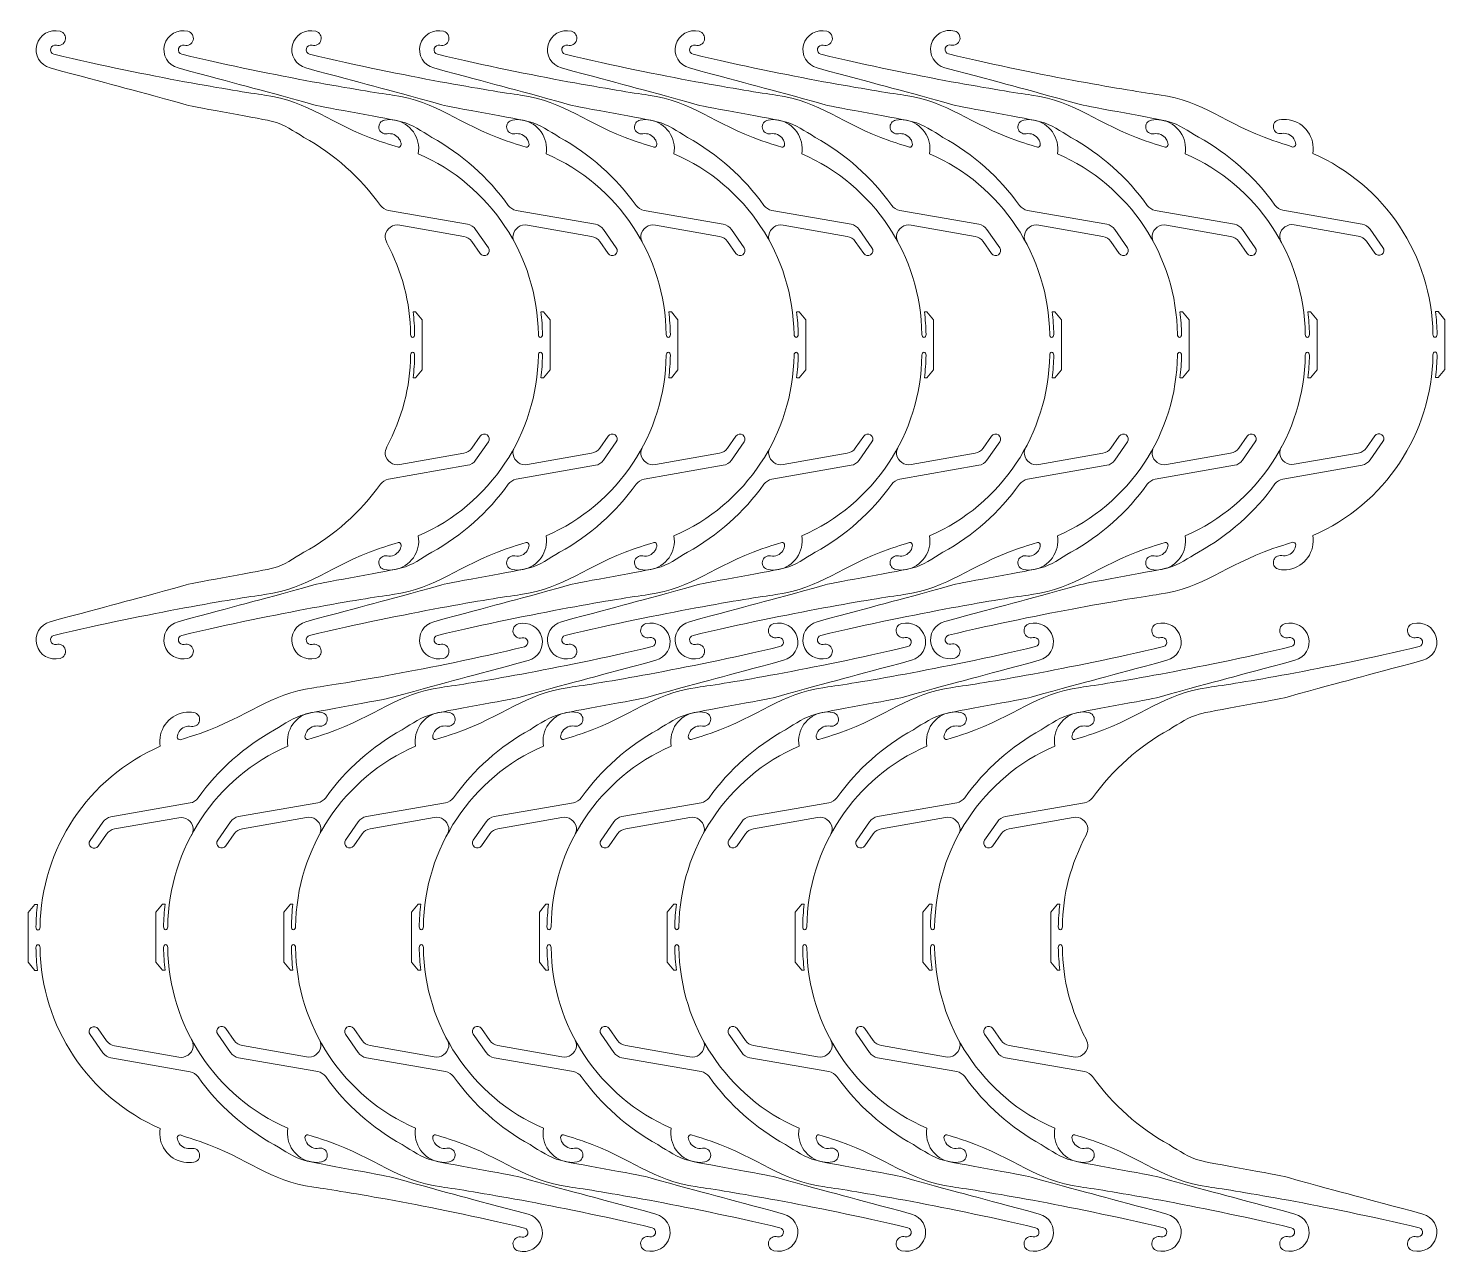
# Model space of a CAD drawing. Header units: inches. Extents: x 1.5 to 23.9, y -19.5 to -0.2.
import ezdxf

# ---------------------------------------------------------------- set-up
doc = ezdxf.new("R2010")
doc.units = ezdxf.units.IN
doc.header["$MEASUREMENT"] = 0
doc.layers.add('Layer 1', color=7, linetype='Continuous')

# ---------------------------------------------------------------- blocks, each defined once
blk = doc.blocks.new('block 5')
at = {"layer": 'Layer 1', "color": 7, "lineweight": 5, "true_color": 0xffffff}
for points in [[(7.645, -4.676), (7.606, -4.676)], [(7.749, -4.804), (7.645, -4.676)], [(7.749, -5.196), (7.749, -4.804)]]:
    blk.add_lwpolyline(points, dxfattribs=at)
blk.add_open_spline([(7.629, -5.031), (7.628, -4.911), (7.619, -4.793), (7.605, -4.676)], degree=3, dxfattribs=at)
blk.add_open_spline([(7.564, -5.032), (7.565, -5.059), (7.579, -5.081), (7.597, -5.081), (7.615, -5.081), (7.629, -5.059), (7.629, -5.031)], degree=3, knots=[0, 0, 0, 0, 1, 1, 1, 2, 2, 2, 2], dxfattribs=at)
blk = doc.blocks.new('block 3')
at = {"layer": 'Layer 1'}
blk.add_blockref('block 5', (0, 0), dxfattribs=at)
blk = doc.blocks.new('block 11')
at = {"layer": 'Layer 1', "color": 7, "lineweight": 5, "true_color": 0xffffff}
for points in [[(7.215, -3.077), (8.462, -3.297)], [(8.403, -3.487), (7.394, -3.309)], [(8.662, -3.757), (8.53, -3.568)], [(8.59, -3.378), (8.791, -3.666)], [(7.645, -4.676), (7.606, -4.676)], [(7.75, -4.804), (7.645, -4.676)], [(9.659, -4.676), (9.62, -4.676)], [(9.763, -4.804), (9.659, -4.676)], [(7.75, -5.196), (7.75, -4.804)], [(9.763, -5.196), (9.763, -4.804)]]:
    blk.add_lwpolyline(points, dxfattribs=at)
for points, knots in [([(2.044, -0.256), (1.883, -0.213), (1.718, -0.309), (1.675, -0.469), (1.632, -0.629), (1.728, -0.791), (1.889, -0.834)], [0, 0, 0, 0, 1, 1, 1, 2, 2, 2, 2]), ([(1.985, -0.476), (2.046, -0.492), (2.108, -0.456), (2.125, -0.395), (2.141, -0.335), (2.105, -0.273), (2.044, -0.256)], [0, 0, 0, 0, 1, 1, 1, 2, 2, 2, 2]), ([(1.985, -0.476), (1.946, -0.465), (1.906, -0.488), (1.895, -0.527), (1.885, -0.566), (1.908, -0.606), (1.947, -0.617), (3.48, -0.982), (4.787, -1.192), (5.266, -1.261), (5.979, -1.364), (6.285, -1.709), (7.058, -1.981)], [0, 0, 0, 0, 1, 1, 1, 2, 2, 2, 3, 3, 3, 4, 4, 4, 4]), ([(7.09, -2.999), (6.772, -2.555), (6.36, -2.188), (5.884, -1.927), (5.721, -1.827), (5.576, -1.727), (5.409, -1.681), (5.248, -1.636), (4.188, -1.458), (4.027, -1.413), (3.024, -1.136), (2.894, -1.104), (1.889, -0.834)], [0, 0, 0, 0, 1, 1, 1, 2, 2, 2, 3, 3, 3, 4, 4, 4, 4]), ([(7.156, -1.654), (7.096, -1.664), (7.056, -1.721), (7.066, -1.781), (7.076, -1.841), (7.133, -1.881), (7.193, -1.871), (7.194, -1.871), (7.195, -1.871), (7.195, -1.871)], [0, 0, 0, 0, 1, 1, 1, 2, 2, 2, 3, 3, 3, 3]), ([(7.686, -2.185), (7.729, -1.935), (7.561, -1.698), (7.311, -1.654), (7.26, -1.645), (7.208, -1.645), (7.156, -1.654)], [0, 0, 0, 0, 1, 1, 1, 2, 2, 2, 2]), ([(7.417, -2.041), (7.415, -2.01), (7.405, -1.98), (7.387, -1.953), (7.346, -1.889), (7.27, -1.857), (7.195, -1.871)], [0, 0, 0, 0, 1, 1, 1, 2, 2, 2, 2]), ([(7.394, -3.309), (7.287, -3.29), (7.185, -3.361), (7.166, -3.469), (7.158, -3.51), (7.173, -3.55), (7.192, -3.588)], [0, 0, 0, 0, 1, 1, 1, 2, 2, 2, 2]), ([(8.662, -3.757), (8.687, -3.792), (8.736, -3.801), (8.772, -3.776), (8.807, -3.751), (8.816, -3.702), (8.791, -3.666)], [0, 0, 0, 0, 1, 1, 1, 2, 2, 2, 2]), ([(7.564, -5.032), (7.565, -5.059), (7.579, -5.081), (7.597, -5.081), (7.615, -5.081), (7.629, -5.059), (7.629, -5.031)], [0, 0, 0, 0, 1, 1, 1, 2, 2, 2, 2]), ([(9.578, -5.032), (9.578, -5.059), (9.593, -5.081), (9.611, -5.081), (9.629, -5.081), (9.643, -5.059), (9.643, -5.031)], [0, 0, 0, 0, 1, 1, 1, 2, 2, 2, 2])]:
    blk.add_open_spline(points, degree=3, knots=knots, dxfattribs=at)
for points in [[(7.371, -2.083), (7.367, -2.082), (7.062, -1.983), (7.058, -1.981)], [(7.417, -2.041), (7.417, -2.064), (7.396, -2.083), (7.371, -2.083)], [(9.578, -5.031), (9.562, -3.793), (8.821, -2.679), (7.686, -2.185)], [(7.09, -2.999), (7.12, -3.04), (7.165, -3.069), (7.215, -3.077)], [(8.59, -3.378), (8.56, -3.336), (8.514, -3.306), (8.462, -3.297)], [(8.53, -3.568), (8.5, -3.525), (8.454, -3.496), (8.403, -3.487)], [(7.564, -5.031), (7.564, -4.529), (7.426, -4.034), (7.192, -3.588)], [(7.629, -5.031), (7.628, -4.911), (7.619, -4.793), (7.605, -4.676)], [(9.643, -5.031), (9.641, -4.911), (9.633, -4.793), (9.618, -4.676)]]:
    blk.add_open_spline(points, degree=3, dxfattribs=at)
blk = doc.blocks.new('block 9')
at = {"layer": 'Layer 1'}
blk.add_blockref('block 11', (0, 0), dxfattribs=at)
blk = doc.blocks.new('block 17')
at = {"layer": 'Layer 1', "color": 7, "lineweight": 5, "true_color": 0xffffff}
for points in [[(7.749, -5.196), (7.749, -5.587)], [(7.645, -5.716), (7.606, -5.716)], [(7.749, -5.587), (7.645, -5.716)]]:
    blk.add_lwpolyline(points, dxfattribs=at)
blk.add_open_spline([(7.564, -5.359), (7.565, -5.332), (7.579, -5.31), (7.597, -5.31), (7.615, -5.31), (7.629, -5.333), (7.629, -5.36)], degree=3, knots=[0, 0, 0, 0, 1, 1, 1, 2, 2, 2, 2], dxfattribs=at)
blk.add_open_spline([(7.629, -5.36), (7.628, -5.48), (7.619, -5.599), (7.605, -5.715)], degree=3, dxfattribs=at)
blk = doc.blocks.new('block 15')
at = {"layer": 'Layer 1'}
blk.add_blockref('block 17', (0, 0), dxfattribs=at)
blk = doc.blocks.new('block 23')
at = {"layer": 'Layer 1', "color": 7, "lineweight": 5, "true_color": 0xffffff}
for points in [[(7.75, -5.196), (7.75, -5.587)], [(9.763, -5.196), (9.763, -5.587)], [(7.645, -5.716), (7.606, -5.716)], [(7.75, -5.587), (7.645, -5.716)], [(9.659, -5.716), (9.62, -5.716)], [(9.763, -5.587), (9.659, -5.716)], [(8.662, -6.635), (8.53, -6.824)], [(8.403, -6.905), (7.394, -7.082)], [(8.59, -7.013), (8.791, -6.725)], [(7.215, -7.314), (8.462, -7.094)]]:
    blk.add_lwpolyline(points, dxfattribs=at)
for points, knots in [([(7.564, -5.359), (7.565, -5.332), (7.579, -5.31), (7.597, -5.31), (7.615, -5.31), (7.629, -5.333), (7.629, -5.36)], [0, 0, 0, 0, 1, 1, 1, 2, 2, 2, 2]), ([(9.578, -5.359), (9.578, -5.332), (9.593, -5.31), (9.611, -5.31), (9.629, -5.31), (9.643, -5.333), (9.643, -5.36)], [0, 0, 0, 0, 1, 1, 1, 2, 2, 2, 2]), ([(8.662, -6.635), (8.687, -6.599), (8.736, -6.59), (8.772, -6.615), (8.807, -6.64), (8.816, -6.689), (8.791, -6.725)], [0, 0, 0, 0, 1, 1, 1, 2, 2, 2, 2]), ([(7.394, -7.082), (7.287, -7.101), (7.185, -7.03), (7.166, -6.923), (7.158, -6.881), (7.173, -6.841), (7.192, -6.803)], [0, 0, 0, 0, 1, 1, 1, 2, 2, 2, 2]), ([(7.09, -7.392), (6.772, -7.837), (6.36, -8.203), (5.884, -8.464), (5.721, -8.564), (5.576, -8.664), (5.409, -8.711), (5.248, -8.755), (4.188, -8.934), (4.027, -8.978), (3.024, -9.255), (2.894, -9.288), (1.889, -9.557)], [0, 0, 0, 0, 1, 1, 1, 2, 2, 2, 3, 3, 3, 4, 4, 4, 4]), ([(7.686, -8.206), (7.729, -8.456), (7.561, -8.694), (7.311, -8.737), (7.26, -8.746), (7.208, -8.746), (7.156, -8.737)], [0, 0, 0, 0, 1, 1, 1, 2, 2, 2, 2]), ([(1.985, -9.915), (1.946, -9.926), (1.906, -9.903), (1.895, -9.864), (1.885, -9.825), (1.908, -9.785), (1.947, -9.774), (3.48, -9.41), (4.787, -9.199), (5.266, -9.13), (5.979, -9.027), (6.285, -8.683), (7.058, -8.41)], [0, 0, 0, 0, 1, 1, 1, 2, 2, 2, 3, 3, 3, 4, 4, 4, 4]), ([(7.417, -8.35), (7.415, -8.381), (7.405, -8.411), (7.387, -8.439), (7.346, -8.502), (7.27, -8.535), (7.195, -8.52)], [0, 0, 0, 0, 1, 1, 1, 2, 2, 2, 2]), ([(7.156, -8.737), (7.096, -8.727), (7.056, -8.67), (7.066, -8.61), (7.076, -8.55), (7.133, -8.51), (7.193, -8.52), (7.194, -8.52), (7.195, -8.52), (7.195, -8.52)], [0, 0, 0, 0, 1, 1, 1, 2, 2, 2, 3, 3, 3, 3]), ([(2.044, -10.135), (1.883, -10.178), (1.718, -10.083), (1.675, -9.923), (1.632, -9.762), (1.728, -9.6), (1.889, -9.557)], [0, 0, 0, 0, 1, 1, 1, 2, 2, 2, 2]), ([(1.985, -9.915), (2.046, -9.899), (2.108, -9.935), (2.125, -9.996), (2.141, -10.056), (2.105, -10.119), (2.044, -10.135)], [0, 0, 0, 0, 1, 1, 1, 2, 2, 2, 2])]:
    blk.add_open_spline(points, degree=3, knots=knots, dxfattribs=at)
for points in [[(7.564, -5.36), (7.564, -5.862), (7.426, -6.357), (7.192, -6.803)], [(7.629, -5.36), (7.628, -5.48), (7.619, -5.599), (7.605, -5.715)], [(9.578, -5.36), (9.562, -6.598), (8.821, -7.712), (7.686, -8.206)], [(9.643, -5.36), (9.641, -5.48), (9.633, -5.599), (9.618, -5.715)], [(8.53, -6.824), (8.5, -6.866), (8.454, -6.895), (8.403, -6.905)], [(8.59, -7.013), (8.56, -7.056), (8.514, -7.085), (8.462, -7.094)], [(7.09, -7.392), (7.12, -7.351), (7.165, -7.323), (7.215, -7.314)], [(7.371, -8.308), (7.367, -8.31), (7.062, -8.409), (7.058, -8.41)], [(7.417, -8.35), (7.417, -8.327), (7.396, -8.308), (7.371, -8.308)]]:
    blk.add_open_spline(points, degree=3, dxfattribs=at)
blk = doc.blocks.new('block 21')
at = {"layer": 'Layer 1'}
blk.add_blockref('block 23', (0, 0), dxfattribs=at)
blk = doc.blocks.new('block 2')
at = {"layer": 'Layer 1'}
for name in ['block 9', 'block 3', 'block 21', 'block 15']:
    blk.add_blockref(name, (0, 0), dxfattribs=at)
blk = doc.blocks.new('block 30')
at = {"layer": 'Layer 1', "color": 7, "lineweight": 5, "true_color": 0xffffff}
for points in [[(21.307, -3.073), (22.555, -3.293)], [(22.495, -3.483), (21.486, -3.305)], [(22.755, -3.752), (22.622, -3.564)], [(22.682, -3.374), (22.884, -3.662)], [(23.751, -4.672), (23.712, -4.672)], [(23.856, -4.8), (23.751, -4.672)], [(23.856, -5.192), (23.856, -4.8)]]:
    blk.add_lwpolyline(points, dxfattribs=at)
for points, knots in [([(16.137, -0.252), (15.976, -0.209), (15.81, -0.304), (15.767, -0.465), (15.724, -0.625), (15.821, -0.787), (15.982, -0.83)], [0, 0, 0, 0, 1, 1, 1, 2, 2, 2, 2]), ([(16.078, -0.472), (16.138, -0.488), (16.201, -0.452), (16.217, -0.391), (16.233, -0.331), (16.197, -0.268), (16.137, -0.252)], [0, 0, 0, 0, 1, 1, 1, 2, 2, 2, 2]), ([(16.078, -0.472), (16.038, -0.461), (15.998, -0.484), (15.988, -0.523), (15.977, -0.562), (16, -0.602), (16.04, -0.613), (17.573, -0.977), (18.88, -1.188), (19.359, -1.257), (20.072, -1.36), (20.377, -1.705), (21.15, -1.977)], [0, 0, 0, 0, 1, 1, 1, 2, 2, 2, 3, 3, 3, 4, 4, 4, 4]), ([(21.182, -2.995), (20.865, -2.55), (20.453, -2.184), (19.977, -1.923), (19.814, -1.823), (19.668, -1.723), (19.502, -1.677), (19.34, -1.632), (18.281, -1.454), (18.119, -1.409), (17.116, -1.132), (16.987, -1.1), (15.982, -0.83)], [0, 0, 0, 0, 1, 1, 1, 2, 2, 2, 3, 3, 3, 4, 4, 4, 4]), ([(21.249, -1.65), (21.189, -1.66), (21.148, -1.717), (21.159, -1.777), (21.169, -1.837), (21.226, -1.877), (21.286, -1.867), (21.286, -1.867), (21.287, -1.867), (21.288, -1.867)], [0, 0, 0, 0, 1, 1, 1, 2, 2, 2, 3, 3, 3, 3]), ([(21.778, -2.181), (21.821, -1.931), (21.654, -1.693), (21.404, -1.65), (21.353, -1.641), (21.3, -1.641), (21.249, -1.65)], [0, 0, 0, 0, 1, 1, 1, 2, 2, 2, 2]), ([(21.509, -2.037), (21.507, -2.006), (21.497, -1.976), (21.48, -1.949), (21.438, -1.885), (21.362, -1.852), (21.288, -1.867)], [0, 0, 0, 0, 1, 1, 1, 2, 2, 2, 2]), ([(21.486, -3.305), (21.379, -3.286), (21.277, -3.357), (21.258, -3.464), (21.251, -3.506), (21.266, -3.546), (21.285, -3.584)], [0, 0, 0, 0, 1, 1, 1, 2, 2, 2, 2]), ([(22.755, -3.752), (22.78, -3.788), (22.829, -3.797), (22.864, -3.772), (22.9, -3.747), (22.909, -3.698), (22.884, -3.662)], [0, 0, 0, 0, 1, 1, 1, 2, 2, 2, 2]), ([(23.671, -5.028), (23.671, -5.055), (23.686, -5.077), (23.704, -5.077), (23.721, -5.077), (23.736, -5.054), (23.736, -5.027)], [0, 0, 0, 0, 1, 1, 1, 2, 2, 2, 2])]:
    blk.add_open_spline(points, degree=3, knots=knots, dxfattribs=at)
for points in [[(21.464, -2.079), (21.459, -2.077), (21.155, -1.978), (21.15, -1.977)], [(21.509, -2.037), (21.509, -2.06), (21.489, -2.079), (21.464, -2.079)], [(23.671, -5.027), (23.654, -3.789), (22.914, -2.675), (21.778, -2.181)], [(21.182, -2.995), (21.212, -3.036), (21.257, -3.064), (21.307, -3.073)], [(22.682, -3.374), (22.652, -3.332), (22.606, -3.302), (22.555, -3.293)], [(22.622, -3.564), (22.593, -3.521), (22.547, -3.492), (22.495, -3.483)], [(23.736, -5.027), (23.734, -4.907), (23.726, -4.789), (23.711, -4.672)]]:
    blk.add_open_spline(points, degree=3, dxfattribs=at)
blk = doc.blocks.new('block 28')
at = {"layer": 'Layer 1'}
blk.add_blockref('block 30', (0, 0), dxfattribs=at)
blk = doc.blocks.new('block 36')
at = {"layer": 'Layer 1', "color": 7, "lineweight": 5, "true_color": 0xffffff}
for points in [[(23.856, -5.192), (23.856, -5.583)], [(23.751, -5.712), (23.712, -5.712)], [(23.856, -5.583), (23.751, -5.712)], [(22.755, -6.631), (22.622, -6.819)], [(22.495, -6.9), (21.486, -7.078)], [(22.682, -7.009), (22.884, -6.721)], [(21.307, -7.31), (22.555, -7.09)]]:
    blk.add_lwpolyline(points, dxfattribs=at)
for points, knots in [([(23.671, -5.355), (23.671, -5.328), (23.686, -5.306), (23.704, -5.306), (23.721, -5.306), (23.736, -5.329), (23.736, -5.356)], [0, 0, 0, 0, 1, 1, 1, 2, 2, 2, 2]), ([(22.755, -6.631), (22.78, -6.595), (22.829, -6.586), (22.864, -6.611), (22.9, -6.636), (22.909, -6.685), (22.884, -6.721)], [0, 0, 0, 0, 1, 1, 1, 2, 2, 2, 2]), ([(21.486, -7.078), (21.379, -7.097), (21.277, -7.026), (21.258, -6.919), (21.251, -6.877), (21.266, -6.837), (21.285, -6.799)], [0, 0, 0, 0, 1, 1, 1, 2, 2, 2, 2]), ([(21.182, -7.388), (20.865, -7.833), (20.453, -8.199), (19.977, -8.46), (19.814, -8.56), (19.668, -8.66), (19.502, -8.707), (19.34, -8.751), (18.281, -8.929), (18.119, -8.974), (17.116, -9.251), (16.987, -9.283), (15.982, -9.553)], [0, 0, 0, 0, 1, 1, 1, 2, 2, 2, 3, 3, 3, 4, 4, 4, 4]), ([(21.778, -8.202), (21.821, -8.452), (21.654, -8.69), (21.404, -8.733), (21.353, -8.742), (21.3, -8.742), (21.249, -8.733)], [0, 0, 0, 0, 1, 1, 1, 2, 2, 2, 2]), ([(16.078, -9.911), (16.038, -9.922), (15.998, -9.899), (15.988, -9.86), (15.977, -9.821), (16, -9.781), (16.04, -9.77), (17.573, -9.406), (18.88, -9.195), (19.359, -9.126), (20.072, -9.023), (20.377, -8.678), (21.15, -8.406)], [0, 0, 0, 0, 1, 1, 1, 2, 2, 2, 3, 3, 3, 4, 4, 4, 4]), ([(21.509, -8.346), (21.507, -8.377), (21.497, -8.407), (21.48, -8.434), (21.438, -8.498), (21.362, -8.531), (21.288, -8.516)], [0, 0, 0, 0, 1, 1, 1, 2, 2, 2, 2]), ([(21.249, -8.733), (21.189, -8.723), (21.148, -8.666), (21.159, -8.606), (21.169, -8.546), (21.226, -8.506), (21.286, -8.516), (21.286, -8.516), (21.287, -8.516), (21.288, -8.516)], [0, 0, 0, 0, 1, 1, 1, 2, 2, 2, 3, 3, 3, 3]), ([(16.137, -10.131), (15.976, -10.174), (15.81, -10.079), (15.767, -9.918), (15.724, -9.758), (15.821, -9.596), (15.982, -9.553)], [0, 0, 0, 0, 1, 1, 1, 2, 2, 2, 2]), ([(16.078, -9.911), (16.138, -9.895), (16.201, -9.931), (16.217, -9.992), (16.233, -10.052), (16.197, -10.115), (16.137, -10.131)], [0, 0, 0, 0, 1, 1, 1, 2, 2, 2, 2])]:
    blk.add_open_spline(points, degree=3, knots=knots, dxfattribs=at)
for points in [[(23.671, -5.356), (23.654, -6.594), (22.914, -7.708), (21.778, -8.202)], [(23.736, -5.356), (23.734, -5.476), (23.726, -5.594), (23.711, -5.711)], [(22.622, -6.819), (22.593, -6.862), (22.547, -6.891), (22.495, -6.9)], [(22.682, -7.009), (22.652, -7.052), (22.606, -7.081), (22.555, -7.09)], [(21.182, -7.388), (21.212, -7.347), (21.257, -7.319), (21.307, -7.31)], [(21.464, -8.304), (21.459, -8.306), (21.155, -8.405), (21.15, -8.406)], [(21.509, -8.346), (21.509, -8.323), (21.489, -8.304), (21.464, -8.304)]]:
    blk.add_open_spline(points, degree=3, dxfattribs=at)
blk = doc.blocks.new('block 34')
at = {"layer": 'Layer 1'}
blk.add_blockref('block 36', (0, 0), dxfattribs=at)
blk = doc.blocks.new('block 27')
at = {"layer": 'Layer 1'}
for name in ['block 28', 'block 34']:
    blk.add_blockref(name, (0, 0), dxfattribs=at)
blk = doc.blocks.new('block 40')
at = {"layer": 'Layer 1', "color": 7, "lineweight": 5, "true_color": 0xffffff}
for points in [[(19.296, -3.077), (20.544, -3.297)], [(20.484, -3.487), (19.475, -3.309)], [(20.743, -3.757), (20.611, -3.568)], [(20.671, -3.378), (20.872, -3.666)], [(21.74, -4.676), (21.701, -4.676)], [(21.845, -4.804), (21.74, -4.676)], [(21.845, -5.196), (21.845, -4.804)]]:
    blk.add_lwpolyline(points, dxfattribs=at)
for points, knots in [([(14.125, -0.256), (13.965, -0.213), (13.799, -0.309), (13.756, -0.469), (13.713, -0.629), (13.81, -0.791), (13.971, -0.834)], [0, 0, 0, 0, 1, 1, 1, 2, 2, 2, 2]), ([(14.066, -0.476), (14.127, -0.492), (14.19, -0.456), (14.206, -0.395), (14.222, -0.335), (14.186, -0.273), (14.125, -0.256)], [0, 0, 0, 0, 1, 1, 1, 2, 2, 2, 2]), ([(14.066, -0.476), (14.027, -0.465), (13.987, -0.488), (13.976, -0.527), (13.966, -0.566), (13.989, -0.606), (14.028, -0.617), (15.562, -0.982), (16.868, -1.192), (17.347, -1.261), (18.06, -1.364), (18.366, -1.709), (19.139, -1.981)], [0, 0, 0, 0, 1, 1, 1, 2, 2, 2, 3, 3, 3, 4, 4, 4, 4]), ([(19.171, -2.999), (18.853, -2.555), (18.441, -2.188), (17.966, -1.927), (17.803, -1.827), (17.657, -1.727), (17.49, -1.681), (17.329, -1.636), (16.269, -1.458), (16.108, -1.413), (15.105, -1.136), (14.976, -1.104), (13.971, -0.834)], [0, 0, 0, 0, 1, 1, 1, 2, 2, 2, 3, 3, 3, 4, 4, 4, 4]), ([(19.238, -1.654), (19.178, -1.664), (19.137, -1.721), (19.147, -1.781), (19.157, -1.841), (19.214, -1.881), (19.274, -1.871), (19.275, -1.871), (19.276, -1.871), (19.277, -1.871)], [0, 0, 0, 0, 1, 1, 1, 2, 2, 2, 3, 3, 3, 3]), ([(19.767, -2.185), (19.81, -1.935), (19.643, -1.698), (19.393, -1.654), (19.341, -1.645), (19.289, -1.645), (19.238, -1.654)], [0, 0, 0, 0, 1, 1, 1, 2, 2, 2, 2]), ([(19.498, -2.041), (19.496, -2.01), (19.486, -1.98), (19.468, -1.953), (19.427, -1.889), (19.351, -1.857), (19.277, -1.871)], [0, 0, 0, 0, 1, 1, 1, 2, 2, 2, 2]), ([(19.475, -3.309), (19.368, -3.29), (19.266, -3.361), (19.247, -3.469), (19.24, -3.51), (19.255, -3.55), (19.274, -3.588)], [0, 0, 0, 0, 1, 1, 1, 2, 2, 2, 2]), ([(20.743, -3.757), (20.768, -3.792), (20.817, -3.801), (20.853, -3.776), (20.889, -3.751), (20.897, -3.702), (20.872, -3.666)], [0, 0, 0, 0, 1, 1, 1, 2, 2, 2, 2]), ([(21.66, -5.032), (21.66, -5.059), (21.675, -5.081), (21.692, -5.081), (21.71, -5.081), (21.725, -5.059), (21.725, -5.031)], [0, 0, 0, 0, 1, 1, 1, 2, 2, 2, 2])]:
    blk.add_open_spline(points, degree=3, knots=knots, dxfattribs=at)
for points in [[(19.452, -2.083), (19.448, -2.082), (19.144, -1.983), (19.139, -1.981)], [(19.498, -2.041), (19.498, -2.064), (19.478, -2.083), (19.452, -2.083)], [(21.66, -5.031), (21.643, -3.793), (20.902, -2.679), (19.767, -2.185)], [(19.171, -2.999), (19.201, -3.04), (19.246, -3.069), (19.296, -3.077)], [(20.671, -3.378), (20.641, -3.336), (20.595, -3.306), (20.544, -3.297)], [(20.611, -3.568), (20.581, -3.525), (20.536, -3.496), (20.484, -3.487)], [(21.725, -5.031), (21.723, -4.911), (21.715, -4.793), (21.7, -4.676)]]:
    blk.add_open_spline(points, degree=3, dxfattribs=at)
blk = doc.blocks.new('block 38')
at = {"layer": 'Layer 1'}
blk.add_blockref('block 40', (0, 0), dxfattribs=at)
blk = doc.blocks.new('block 46')
at = {"layer": 'Layer 1', "color": 7, "lineweight": 5, "true_color": 0xffffff}
for points in [[(21.845, -5.196), (21.845, -5.587)], [(21.74, -5.716), (21.701, -5.716)], [(21.845, -5.587), (21.74, -5.716)], [(20.743, -6.635), (20.611, -6.824)], [(20.484, -6.905), (19.475, -7.082)], [(20.671, -7.013), (20.872, -6.725)], [(19.296, -7.314), (20.544, -7.094)]]:
    blk.add_lwpolyline(points, dxfattribs=at)
for points, knots in [([(21.66, -5.359), (21.66, -5.332), (21.675, -5.31), (21.692, -5.31), (21.71, -5.31), (21.725, -5.333), (21.725, -5.36)], [0, 0, 0, 0, 1, 1, 1, 2, 2, 2, 2]), ([(20.743, -6.635), (20.768, -6.599), (20.817, -6.59), (20.853, -6.615), (20.889, -6.64), (20.897, -6.689), (20.872, -6.725)], [0, 0, 0, 0, 1, 1, 1, 2, 2, 2, 2]), ([(19.475, -7.082), (19.368, -7.101), (19.266, -7.03), (19.247, -6.923), (19.24, -6.881), (19.255, -6.841), (19.274, -6.803)], [0, 0, 0, 0, 1, 1, 1, 2, 2, 2, 2]), ([(19.171, -7.392), (18.853, -7.837), (18.441, -8.203), (17.966, -8.464), (17.803, -8.564), (17.657, -8.664), (17.49, -8.711), (17.329, -8.755), (16.269, -8.934), (16.108, -8.978), (15.105, -9.255), (14.976, -9.288), (13.971, -9.557)], [0, 0, 0, 0, 1, 1, 1, 2, 2, 2, 3, 3, 3, 4, 4, 4, 4]), ([(19.767, -8.206), (19.81, -8.456), (19.643, -8.694), (19.393, -8.737), (19.341, -8.746), (19.289, -8.746), (19.238, -8.737)], [0, 0, 0, 0, 1, 1, 1, 2, 2, 2, 2]), ([(14.066, -9.915), (14.027, -9.926), (13.987, -9.903), (13.976, -9.864), (13.966, -9.825), (13.989, -9.785), (14.028, -9.774), (15.562, -9.41), (16.868, -9.199), (17.347, -9.13), (18.06, -9.027), (18.366, -8.683), (19.139, -8.41)], [0, 0, 0, 0, 1, 1, 1, 2, 2, 2, 3, 3, 3, 4, 4, 4, 4]), ([(19.498, -8.35), (19.496, -8.381), (19.486, -8.411), (19.468, -8.439), (19.427, -8.502), (19.351, -8.535), (19.277, -8.52)], [0, 0, 0, 0, 1, 1, 1, 2, 2, 2, 2]), ([(19.238, -8.737), (19.178, -8.727), (19.137, -8.67), (19.147, -8.61), (19.157, -8.55), (19.214, -8.51), (19.274, -8.52), (19.275, -8.52), (19.276, -8.52), (19.277, -8.52)], [0, 0, 0, 0, 1, 1, 1, 2, 2, 2, 3, 3, 3, 3]), ([(14.125, -10.135), (13.965, -10.178), (13.799, -10.083), (13.756, -9.923), (13.713, -9.762), (13.81, -9.6), (13.971, -9.557)], [0, 0, 0, 0, 1, 1, 1, 2, 2, 2, 2]), ([(14.066, -9.915), (14.127, -9.899), (14.19, -9.935), (14.206, -9.996), (14.222, -10.056), (14.186, -10.119), (14.125, -10.135)], [0, 0, 0, 0, 1, 1, 1, 2, 2, 2, 2])]:
    blk.add_open_spline(points, degree=3, knots=knots, dxfattribs=at)
for points in [[(21.66, -5.36), (21.643, -6.598), (20.902, -7.712), (19.767, -8.206)], [(21.725, -5.36), (21.723, -5.48), (21.715, -5.599), (21.7, -5.715)], [(20.611, -6.824), (20.581, -6.866), (20.536, -6.895), (20.484, -6.905)], [(20.671, -7.013), (20.641, -7.056), (20.595, -7.085), (20.544, -7.094)], [(19.171, -7.392), (19.201, -7.351), (19.246, -7.323), (19.296, -7.314)], [(19.452, -8.308), (19.448, -8.31), (19.144, -8.409), (19.139, -8.41)], [(19.498, -8.35), (19.498, -8.327), (19.478, -8.308), (19.452, -8.308)]]:
    blk.add_open_spline(points, degree=3, dxfattribs=at)
blk = doc.blocks.new('block 44')
at = {"layer": 'Layer 1'}
blk.add_blockref('block 46', (0, 0), dxfattribs=at)
blk = doc.blocks.new('block 37')
at = {"layer": 'Layer 1'}
for name in ['block 38', 'block 44']:
    blk.add_blockref(name, (0, 0), dxfattribs=at)
blk = doc.blocks.new('block 50')
at = {"layer": 'Layer 1', "color": 7, "lineweight": 5, "true_color": 0xffffff}
for points in [[(17.283, -3.077), (18.531, -3.297)], [(18.471, -3.487), (17.462, -3.309)], [(18.73, -3.757), (18.598, -3.568)], [(18.658, -3.378), (18.859, -3.666)], [(19.727, -4.676), (19.688, -4.676)], [(19.831, -4.804), (19.727, -4.676)], [(19.831, -5.196), (19.831, -4.804)]]:
    blk.add_lwpolyline(points, dxfattribs=at)
for points, knots in [([(12.112, -0.256), (11.951, -0.213), (11.786, -0.309), (11.743, -0.469), (11.7, -0.629), (11.796, -0.791), (11.957, -0.834)], [0, 0, 0, 0, 1, 1, 1, 2, 2, 2, 2]), ([(12.053, -0.476), (12.114, -0.492), (12.176, -0.456), (12.193, -0.395), (12.209, -0.335), (12.173, -0.273), (12.112, -0.256)], [0, 0, 0, 0, 1, 1, 1, 2, 2, 2, 2]), ([(12.053, -0.476), (12.014, -0.465), (11.974, -0.488), (11.963, -0.527), (11.953, -0.566), (11.976, -0.606), (12.015, -0.617), (13.548, -0.982), (14.855, -1.192), (15.334, -1.261), (16.047, -1.364), (16.353, -1.709), (17.126, -1.981)], [0, 0, 0, 0, 1, 1, 1, 2, 2, 2, 3, 3, 3, 4, 4, 4, 4]), ([(17.158, -2.999), (16.84, -2.555), (16.428, -2.188), (15.952, -1.927), (15.789, -1.827), (15.644, -1.727), (15.477, -1.681), (15.316, -1.636), (14.256, -1.458), (14.095, -1.413), (13.092, -1.136), (12.962, -1.104), (11.957, -0.834)], [0, 0, 0, 0, 1, 1, 1, 2, 2, 2, 3, 3, 3, 4, 4, 4, 4]), ([(17.224, -1.654), (17.164, -1.664), (17.124, -1.721), (17.134, -1.781), (17.144, -1.841), (17.201, -1.881), (17.261, -1.871), (17.262, -1.871), (17.263, -1.871), (17.263, -1.871)], [0, 0, 0, 0, 1, 1, 1, 2, 2, 2, 3, 3, 3, 3]), ([(17.754, -2.185), (17.797, -1.935), (17.629, -1.698), (17.379, -1.654), (17.328, -1.645), (17.276, -1.645), (17.224, -1.654)], [0, 0, 0, 0, 1, 1, 1, 2, 2, 2, 2]), ([(17.485, -2.041), (17.483, -2.01), (17.473, -1.98), (17.455, -1.953), (17.414, -1.889), (17.338, -1.857), (17.263, -1.871)], [0, 0, 0, 0, 1, 1, 1, 2, 2, 2, 2]), ([(17.462, -3.309), (17.355, -3.29), (17.253, -3.361), (17.234, -3.469), (17.227, -3.51), (17.241, -3.55), (17.261, -3.588)], [0, 0, 0, 0, 1, 1, 1, 2, 2, 2, 2]), ([(18.73, -3.757), (18.755, -3.792), (18.804, -3.801), (18.84, -3.776), (18.875, -3.751), (18.884, -3.702), (18.859, -3.666)], [0, 0, 0, 0, 1, 1, 1, 2, 2, 2, 2]), ([(19.646, -5.032), (19.647, -5.059), (19.661, -5.081), (19.679, -5.081), (19.697, -5.081), (19.711, -5.059), (19.711, -5.031)], [0, 0, 0, 0, 1, 1, 1, 2, 2, 2, 2])]:
    blk.add_open_spline(points, degree=3, knots=knots, dxfattribs=at)
for points in [[(17.439, -2.083), (17.435, -2.082), (17.13, -1.983), (17.126, -1.981)], [(17.485, -2.041), (17.485, -2.064), (17.464, -2.083), (17.439, -2.083)], [(19.646, -5.031), (19.63, -3.793), (18.889, -2.679), (17.754, -2.185)], [(17.158, -2.999), (17.188, -3.04), (17.233, -3.069), (17.283, -3.077)], [(18.658, -3.378), (18.628, -3.336), (18.582, -3.306), (18.531, -3.297)], [(18.598, -3.568), (18.568, -3.525), (18.522, -3.496), (18.471, -3.487)], [(19.711, -5.031), (19.71, -4.911), (19.701, -4.793), (19.686, -4.676)]]:
    blk.add_open_spline(points, degree=3, dxfattribs=at)
blk = doc.blocks.new('block 48')
at = {"layer": 'Layer 1'}
blk.add_blockref('block 50', (0, 0), dxfattribs=at)
blk = doc.blocks.new('block 56')
at = {"layer": 'Layer 1', "color": 7, "lineweight": 5, "true_color": 0xffffff}
for points in [[(19.831, -5.196), (19.831, -5.587)], [(19.727, -5.716), (19.688, -5.716)], [(19.831, -5.587), (19.727, -5.716)], [(18.73, -6.635), (18.598, -6.824)], [(18.471, -6.905), (17.462, -7.082)], [(18.658, -7.013), (18.859, -6.725)], [(17.283, -7.314), (18.531, -7.094)]]:
    blk.add_lwpolyline(points, dxfattribs=at)
for points, knots in [([(19.646, -5.359), (19.647, -5.332), (19.661, -5.31), (19.679, -5.31), (19.697, -5.31), (19.711, -5.333), (19.711, -5.36)], [0, 0, 0, 0, 1, 1, 1, 2, 2, 2, 2]), ([(18.73, -6.635), (18.755, -6.599), (18.804, -6.59), (18.84, -6.615), (18.875, -6.64), (18.884, -6.689), (18.859, -6.725)], [0, 0, 0, 0, 1, 1, 1, 2, 2, 2, 2]), ([(17.462, -7.082), (17.355, -7.101), (17.253, -7.03), (17.234, -6.923), (17.227, -6.881), (17.241, -6.841), (17.261, -6.803)], [0, 0, 0, 0, 1, 1, 1, 2, 2, 2, 2]), ([(17.158, -7.392), (16.84, -7.837), (16.428, -8.203), (15.952, -8.464), (15.789, -8.564), (15.644, -8.664), (15.477, -8.711), (15.316, -8.755), (14.256, -8.934), (14.095, -8.978), (13.092, -9.255), (12.962, -9.288), (11.957, -9.557)], [0, 0, 0, 0, 1, 1, 1, 2, 2, 2, 3, 3, 3, 4, 4, 4, 4]), ([(17.754, -8.206), (17.797, -8.456), (17.629, -8.694), (17.379, -8.737), (17.328, -8.746), (17.276, -8.746), (17.224, -8.737)], [0, 0, 0, 0, 1, 1, 1, 2, 2, 2, 2]), ([(12.053, -9.915), (12.014, -9.926), (11.974, -9.903), (11.963, -9.864), (11.953, -9.825), (11.976, -9.785), (12.015, -9.774), (13.548, -9.41), (14.855, -9.199), (15.334, -9.13), (16.047, -9.027), (16.353, -8.683), (17.126, -8.41)], [0, 0, 0, 0, 1, 1, 1, 2, 2, 2, 3, 3, 3, 4, 4, 4, 4]), ([(17.485, -8.35), (17.483, -8.381), (17.473, -8.411), (17.455, -8.439), (17.414, -8.502), (17.338, -8.535), (17.263, -8.52)], [0, 0, 0, 0, 1, 1, 1, 2, 2, 2, 2]), ([(17.224, -8.737), (17.164, -8.727), (17.124, -8.67), (17.134, -8.61), (17.144, -8.55), (17.201, -8.51), (17.261, -8.52), (17.262, -8.52), (17.263, -8.52), (17.263, -8.52)], [0, 0, 0, 0, 1, 1, 1, 2, 2, 2, 3, 3, 3, 3]), ([(12.112, -10.135), (11.951, -10.178), (11.786, -10.083), (11.743, -9.923), (11.7, -9.762), (11.796, -9.6), (11.957, -9.557)], [0, 0, 0, 0, 1, 1, 1, 2, 2, 2, 2]), ([(12.053, -9.915), (12.114, -9.899), (12.176, -9.935), (12.193, -9.996), (12.209, -10.056), (12.173, -10.119), (12.112, -10.135)], [0, 0, 0, 0, 1, 1, 1, 2, 2, 2, 2])]:
    blk.add_open_spline(points, degree=3, knots=knots, dxfattribs=at)
for points in [[(19.646, -5.36), (19.63, -6.598), (18.889, -7.712), (17.754, -8.206)], [(19.711, -5.36), (19.71, -5.48), (19.701, -5.599), (19.686, -5.715)], [(18.598, -6.824), (18.568, -6.866), (18.522, -6.895), (18.471, -6.905)], [(18.658, -7.013), (18.628, -7.056), (18.582, -7.085), (18.531, -7.094)], [(17.158, -7.392), (17.188, -7.351), (17.233, -7.323), (17.283, -7.314)], [(17.439, -8.308), (17.435, -8.31), (17.13, -8.409), (17.126, -8.41)], [(17.485, -8.35), (17.485, -8.327), (17.464, -8.308), (17.439, -8.308)]]:
    blk.add_open_spline(points, degree=3, dxfattribs=at)
blk = doc.blocks.new('block 54')
at = {"layer": 'Layer 1'}
blk.add_blockref('block 56', (0, 0), dxfattribs=at)
blk = doc.blocks.new('block 47')
at = {"layer": 'Layer 1'}
for name in ['block 48', 'block 54']:
    blk.add_blockref(name, (0, 0), dxfattribs=at)
blk = doc.blocks.new('block 60')
at = {"layer": 'Layer 1', "color": 7, "lineweight": 5, "true_color": 0xffffff}
for points in [[(15.27, -3.077), (16.517, -3.297)], [(16.458, -3.487), (15.449, -3.309)], [(16.717, -3.757), (16.585, -3.568)], [(16.644, -3.378), (16.846, -3.666)], [(17.714, -4.676), (17.674, -4.676)], [(17.818, -4.804), (17.714, -4.676)], [(17.818, -5.196), (17.818, -4.804)]]:
    blk.add_lwpolyline(points, dxfattribs=at)
for points, knots in [([(10.099, -0.256), (9.938, -0.213), (9.773, -0.309), (9.73, -0.469), (9.687, -0.629), (9.783, -0.791), (9.944, -0.834)], [0, 0, 0, 0, 1, 1, 1, 2, 2, 2, 2]), ([(10.04, -0.476), (10.101, -0.492), (10.163, -0.456), (10.179, -0.395), (10.196, -0.335), (10.16, -0.273), (10.099, -0.256)], [0, 0, 0, 0, 1, 1, 1, 2, 2, 2, 2]), ([(10.04, -0.476), (10.001, -0.465), (9.96, -0.488), (9.95, -0.527), (9.939, -0.566), (9.963, -0.606), (10.002, -0.617), (11.535, -0.982), (12.842, -1.192), (13.321, -1.261), (14.034, -1.364), (14.34, -1.709), (15.113, -1.981)], [0, 0, 0, 0, 1, 1, 1, 2, 2, 2, 3, 3, 3, 4, 4, 4, 4]), ([(15.145, -2.999), (14.827, -2.555), (14.415, -2.188), (13.939, -1.927), (13.776, -1.827), (13.63, -1.727), (13.464, -1.681), (13.303, -1.636), (12.243, -1.458), (12.082, -1.413), (11.079, -1.136), (10.949, -1.104), (9.944, -0.834)], [0, 0, 0, 0, 1, 1, 1, 2, 2, 2, 3, 3, 3, 4, 4, 4, 4]), ([(15.211, -1.654), (15.151, -1.664), (15.111, -1.721), (15.121, -1.781), (15.131, -1.841), (15.188, -1.881), (15.248, -1.871), (15.249, -1.871), (15.249, -1.871), (15.25, -1.871)], [0, 0, 0, 0, 1, 1, 1, 2, 2, 2, 3, 3, 3, 3]), ([(15.74, -2.185), (15.784, -1.935), (15.616, -1.698), (15.366, -1.654), (15.315, -1.645), (15.262, -1.645), (15.211, -1.654)], [0, 0, 0, 0, 1, 1, 1, 2, 2, 2, 2]), ([(15.472, -2.041), (15.469, -2.01), (15.46, -1.98), (15.442, -1.953), (15.4, -1.889), (15.325, -1.857), (15.25, -1.871)], [0, 0, 0, 0, 1, 1, 1, 2, 2, 2, 2]), ([(15.449, -3.309), (15.342, -3.29), (15.24, -3.361), (15.221, -3.469), (15.213, -3.51), (15.228, -3.55), (15.247, -3.588)], [0, 0, 0, 0, 1, 1, 1, 2, 2, 2, 2]), ([(16.717, -3.757), (16.742, -3.792), (16.791, -3.801), (16.827, -3.776), (16.862, -3.751), (16.871, -3.702), (16.846, -3.666)], [0, 0, 0, 0, 1, 1, 1, 2, 2, 2, 2]), ([(17.633, -5.032), (17.633, -5.059), (17.648, -5.081), (17.666, -5.081), (17.684, -5.081), (17.698, -5.059), (17.698, -5.031)], [0, 0, 0, 0, 1, 1, 1, 2, 2, 2, 2])]:
    blk.add_open_spline(points, degree=3, knots=knots, dxfattribs=at)
for points in [[(15.426, -2.083), (15.421, -2.082), (15.117, -1.983), (15.113, -1.981)], [(15.472, -2.041), (15.472, -2.064), (15.451, -2.083), (15.426, -2.083)], [(17.633, -5.031), (17.616, -3.793), (16.876, -2.679), (15.74, -2.185)], [(15.145, -2.999), (15.175, -3.04), (15.219, -3.069), (15.27, -3.077)], [(16.644, -3.378), (16.614, -3.336), (16.569, -3.306), (16.517, -3.297)], [(16.585, -3.568), (16.555, -3.525), (16.509, -3.496), (16.458, -3.487)], [(17.698, -5.031), (17.696, -4.911), (17.688, -4.793), (17.673, -4.676)]]:
    blk.add_open_spline(points, degree=3, dxfattribs=at)
blk = doc.blocks.new('block 58')
at = {"layer": 'Layer 1'}
blk.add_blockref('block 60', (0, 0), dxfattribs=at)
blk = doc.blocks.new('block 66')
at = {"layer": 'Layer 1', "color": 7, "lineweight": 5, "true_color": 0xffffff}
for points in [[(17.818, -5.196), (17.818, -5.587)], [(17.714, -5.716), (17.674, -5.716)], [(17.818, -5.587), (17.714, -5.716)], [(16.717, -6.635), (16.585, -6.824)], [(16.458, -6.905), (15.449, -7.082)], [(16.644, -7.013), (16.846, -6.725)], [(15.27, -7.314), (16.517, -7.094)]]:
    blk.add_lwpolyline(points, dxfattribs=at)
for points, knots in [([(17.633, -5.359), (17.633, -5.332), (17.648, -5.31), (17.666, -5.31), (17.684, -5.31), (17.698, -5.333), (17.698, -5.36)], [0, 0, 0, 0, 1, 1, 1, 2, 2, 2, 2]), ([(16.717, -6.635), (16.742, -6.599), (16.791, -6.59), (16.827, -6.615), (16.862, -6.64), (16.871, -6.689), (16.846, -6.725)], [0, 0, 0, 0, 1, 1, 1, 2, 2, 2, 2]), ([(15.449, -7.082), (15.342, -7.101), (15.24, -7.03), (15.221, -6.923), (15.213, -6.881), (15.228, -6.841), (15.247, -6.803)], [0, 0, 0, 0, 1, 1, 1, 2, 2, 2, 2]), ([(15.145, -7.392), (14.827, -7.837), (14.415, -8.203), (13.939, -8.464), (13.776, -8.564), (13.63, -8.664), (13.464, -8.711), (13.303, -8.755), (12.243, -8.934), (12.082, -8.978), (11.079, -9.255), (10.949, -9.288), (9.944, -9.557)], [0, 0, 0, 0, 1, 1, 1, 2, 2, 2, 3, 3, 3, 4, 4, 4, 4]), ([(15.74, -8.206), (15.784, -8.456), (15.616, -8.694), (15.366, -8.737), (15.315, -8.746), (15.262, -8.746), (15.211, -8.737)], [0, 0, 0, 0, 1, 1, 1, 2, 2, 2, 2]), ([(10.04, -9.915), (10.001, -9.926), (9.96, -9.903), (9.95, -9.864), (9.939, -9.825), (9.963, -9.785), (10.002, -9.774), (11.535, -9.41), (12.842, -9.199), (13.321, -9.13), (14.034, -9.027), (14.34, -8.683), (15.113, -8.41)], [0, 0, 0, 0, 1, 1, 1, 2, 2, 2, 3, 3, 3, 4, 4, 4, 4]), ([(15.472, -8.35), (15.469, -8.381), (15.46, -8.411), (15.442, -8.439), (15.4, -8.502), (15.325, -8.535), (15.25, -8.52)], [0, 0, 0, 0, 1, 1, 1, 2, 2, 2, 2]), ([(15.211, -8.737), (15.151, -8.727), (15.111, -8.67), (15.121, -8.61), (15.131, -8.55), (15.188, -8.51), (15.248, -8.52), (15.249, -8.52), (15.249, -8.52), (15.25, -8.52)], [0, 0, 0, 0, 1, 1, 1, 2, 2, 2, 3, 3, 3, 3]), ([(10.099, -10.135), (9.938, -10.178), (9.773, -10.083), (9.73, -9.923), (9.687, -9.762), (9.783, -9.6), (9.944, -9.557)], [0, 0, 0, 0, 1, 1, 1, 2, 2, 2, 2]), ([(10.04, -9.915), (10.101, -9.899), (10.163, -9.935), (10.179, -9.996), (10.196, -10.056), (10.16, -10.119), (10.099, -10.135)], [0, 0, 0, 0, 1, 1, 1, 2, 2, 2, 2])]:
    blk.add_open_spline(points, degree=3, knots=knots, dxfattribs=at)
for points in [[(17.633, -5.36), (17.616, -6.598), (16.876, -7.712), (15.74, -8.206)], [(17.698, -5.36), (17.696, -5.48), (17.688, -5.599), (17.673, -5.715)], [(16.585, -6.824), (16.555, -6.866), (16.509, -6.895), (16.458, -6.905)], [(16.644, -7.013), (16.614, -7.056), (16.569, -7.085), (16.517, -7.094)], [(15.145, -7.392), (15.175, -7.351), (15.219, -7.323), (15.27, -7.314)], [(15.426, -8.308), (15.421, -8.31), (15.117, -8.409), (15.113, -8.41)], [(15.472, -8.35), (15.472, -8.327), (15.451, -8.308), (15.426, -8.308)]]:
    blk.add_open_spline(points, degree=3, dxfattribs=at)
blk = doc.blocks.new('block 64')
at = {"layer": 'Layer 1'}
blk.add_blockref('block 66', (0, 0), dxfattribs=at)
blk = doc.blocks.new('block 57')
at = {"layer": 'Layer 1'}
for name in ['block 58', 'block 64']:
    blk.add_blockref(name, (0, 0), dxfattribs=at)
blk = doc.blocks.new('block 70')
at = {"layer": 'Layer 1', "color": 7, "lineweight": 5, "true_color": 0xffffff}
for points in [[(13.256, -3.077), (14.504, -3.297)], [(14.444, -3.487), (13.435, -3.309)], [(14.704, -3.757), (14.571, -3.568)], [(14.631, -3.378), (14.833, -3.666)], [(15.7, -4.676), (15.661, -4.676)], [(15.805, -4.804), (15.7, -4.676)], [(15.805, -5.196), (15.805, -4.804)]]:
    blk.add_lwpolyline(points, dxfattribs=at)
for points, knots in [([(8.086, -0.256), (7.925, -0.213), (7.759, -0.309), (7.716, -0.469), (7.673, -0.629), (7.77, -0.791), (7.931, -0.834)], [0, 0, 0, 0, 1, 1, 1, 2, 2, 2, 2]), ([(8.027, -0.476), (8.087, -0.492), (8.15, -0.456), (8.166, -0.395), (8.182, -0.335), (8.146, -0.273), (8.086, -0.256)], [0, 0, 0, 0, 1, 1, 1, 2, 2, 2, 2]), ([(8.027, -0.476), (7.987, -0.465), (7.947, -0.488), (7.937, -0.527), (7.926, -0.566), (7.949, -0.606), (7.988, -0.617), (9.522, -0.982), (10.828, -1.192), (11.307, -1.261), (12.021, -1.364), (12.326, -1.709), (13.099, -1.981)], [0, 0, 0, 0, 1, 1, 1, 2, 2, 2, 3, 3, 3, 4, 4, 4, 4]), ([(13.131, -2.999), (12.814, -2.555), (12.402, -2.188), (11.926, -1.927), (11.763, -1.827), (11.617, -1.727), (11.451, -1.681), (11.289, -1.636), (10.23, -1.458), (10.068, -1.413), (9.065, -1.136), (8.936, -1.104), (7.931, -0.834)], [0, 0, 0, 0, 1, 1, 1, 2, 2, 2, 3, 3, 3, 4, 4, 4, 4]), ([(13.198, -1.654), (13.138, -1.664), (13.097, -1.721), (13.107, -1.781), (13.118, -1.841), (13.175, -1.881), (13.235, -1.871), (13.235, -1.871), (13.236, -1.871), (13.237, -1.871)], [0, 0, 0, 0, 1, 1, 1, 2, 2, 2, 3, 3, 3, 3]), ([(13.727, -2.185), (13.77, -1.935), (13.603, -1.698), (13.353, -1.654), (13.302, -1.645), (13.249, -1.645), (13.198, -1.654)], [0, 0, 0, 0, 1, 1, 1, 2, 2, 2, 2]), ([(13.458, -2.041), (13.456, -2.01), (13.446, -1.98), (13.429, -1.953), (13.387, -1.889), (13.311, -1.857), (13.237, -1.871)], [0, 0, 0, 0, 1, 1, 1, 2, 2, 2, 2]), ([(13.435, -3.309), (13.328, -3.29), (13.226, -3.361), (13.207, -3.469), (13.2, -3.51), (13.215, -3.55), (13.234, -3.588)], [0, 0, 0, 0, 1, 1, 1, 2, 2, 2, 2]), ([(14.704, -3.757), (14.729, -3.792), (14.778, -3.801), (14.813, -3.776), (14.849, -3.751), (14.858, -3.702), (14.833, -3.666)], [0, 0, 0, 0, 1, 1, 1, 2, 2, 2, 2]), ([(15.62, -5.032), (15.62, -5.059), (15.635, -5.081), (15.653, -5.081), (15.67, -5.081), (15.685, -5.059), (15.685, -5.031)], [0, 0, 0, 0, 1, 1, 1, 2, 2, 2, 2])]:
    blk.add_open_spline(points, degree=3, knots=knots, dxfattribs=at)
for points in [[(13.413, -2.083), (13.408, -2.082), (13.104, -1.983), (13.099, -1.981)], [(13.458, -2.041), (13.458, -2.064), (13.438, -2.083), (13.413, -2.083)], [(15.62, -5.031), (15.603, -3.793), (14.862, -2.679), (13.727, -2.185)], [(13.131, -2.999), (13.161, -3.04), (13.206, -3.069), (13.256, -3.077)], [(14.631, -3.378), (14.601, -3.336), (14.555, -3.306), (14.504, -3.297)], [(14.571, -3.568), (14.542, -3.525), (14.496, -3.496), (14.444, -3.487)], [(15.685, -5.031), (15.683, -4.911), (15.675, -4.793), (15.66, -4.676)]]:
    blk.add_open_spline(points, degree=3, dxfattribs=at)
blk = doc.blocks.new('block 68')
at = {"layer": 'Layer 1'}
blk.add_blockref('block 70', (0, 0), dxfattribs=at)
blk = doc.blocks.new('block 76')
at = {"layer": 'Layer 1', "color": 7, "lineweight": 5, "true_color": 0xffffff}
for points in [[(15.805, -5.196), (15.805, -5.587)], [(15.7, -5.716), (15.661, -5.716)], [(15.805, -5.587), (15.7, -5.716)], [(14.704, -6.635), (14.571, -6.824)], [(14.444, -6.905), (13.435, -7.082)], [(14.631, -7.013), (14.833, -6.725)], [(13.256, -7.314), (14.504, -7.094)]]:
    blk.add_lwpolyline(points, dxfattribs=at)
for points, knots in [([(15.62, -5.359), (15.62, -5.332), (15.635, -5.31), (15.653, -5.31), (15.67, -5.31), (15.685, -5.333), (15.685, -5.36)], [0, 0, 0, 0, 1, 1, 1, 2, 2, 2, 2]), ([(14.704, -6.635), (14.729, -6.599), (14.778, -6.59), (14.813, -6.615), (14.849, -6.64), (14.858, -6.689), (14.833, -6.725)], [0, 0, 0, 0, 1, 1, 1, 2, 2, 2, 2]), ([(13.435, -7.082), (13.328, -7.101), (13.226, -7.03), (13.207, -6.923), (13.2, -6.881), (13.215, -6.841), (13.234, -6.803)], [0, 0, 0, 0, 1, 1, 1, 2, 2, 2, 2]), ([(13.131, -7.392), (12.814, -7.837), (12.402, -8.203), (11.926, -8.464), (11.763, -8.564), (11.617, -8.664), (11.451, -8.711), (11.289, -8.755), (10.23, -8.934), (10.068, -8.978), (9.065, -9.255), (8.936, -9.288), (7.931, -9.557)], [0, 0, 0, 0, 1, 1, 1, 2, 2, 2, 3, 3, 3, 4, 4, 4, 4]), ([(13.727, -8.206), (13.77, -8.456), (13.603, -8.694), (13.353, -8.737), (13.302, -8.746), (13.249, -8.746), (13.198, -8.737)], [0, 0, 0, 0, 1, 1, 1, 2, 2, 2, 2]), ([(8.027, -9.915), (7.987, -9.926), (7.947, -9.903), (7.937, -9.864), (7.926, -9.825), (7.949, -9.785), (7.988, -9.774), (9.522, -9.41), (10.828, -9.199), (11.307, -9.13), (12.021, -9.027), (12.326, -8.683), (13.099, -8.41)], [0, 0, 0, 0, 1, 1, 1, 2, 2, 2, 3, 3, 3, 4, 4, 4, 4]), ([(13.458, -8.35), (13.456, -8.381), (13.446, -8.411), (13.429, -8.439), (13.387, -8.502), (13.311, -8.535), (13.237, -8.52)], [0, 0, 0, 0, 1, 1, 1, 2, 2, 2, 2]), ([(13.198, -8.737), (13.138, -8.727), (13.097, -8.67), (13.107, -8.61), (13.118, -8.55), (13.175, -8.51), (13.235, -8.52), (13.235, -8.52), (13.236, -8.52), (13.237, -8.52)], [0, 0, 0, 0, 1, 1, 1, 2, 2, 2, 3, 3, 3, 3]), ([(8.086, -10.135), (7.925, -10.178), (7.759, -10.083), (7.716, -9.923), (7.673, -9.762), (7.77, -9.6), (7.931, -9.557)], [0, 0, 0, 0, 1, 1, 1, 2, 2, 2, 2]), ([(8.027, -9.915), (8.087, -9.899), (8.15, -9.935), (8.166, -9.996), (8.182, -10.056), (8.146, -10.119), (8.086, -10.135)], [0, 0, 0, 0, 1, 1, 1, 2, 2, 2, 2])]:
    blk.add_open_spline(points, degree=3, knots=knots, dxfattribs=at)
for points in [[(15.62, -5.36), (15.603, -6.598), (14.862, -7.712), (13.727, -8.206)], [(15.685, -5.36), (15.683, -5.48), (15.675, -5.599), (15.66, -5.715)], [(14.571, -6.824), (14.542, -6.866), (14.496, -6.895), (14.444, -6.905)], [(14.631, -7.013), (14.601, -7.056), (14.555, -7.085), (14.504, -7.094)], [(13.131, -7.392), (13.161, -7.351), (13.206, -7.323), (13.256, -7.314)], [(13.413, -8.308), (13.408, -8.31), (13.104, -8.409), (13.099, -8.41)], [(13.458, -8.35), (13.458, -8.327), (13.438, -8.308), (13.413, -8.308)]]:
    blk.add_open_spline(points, degree=3, dxfattribs=at)
blk = doc.blocks.new('block 74')
at = {"layer": 'Layer 1'}
blk.add_blockref('block 76', (0, 0), dxfattribs=at)
blk = doc.blocks.new('block 67')
at = {"layer": 'Layer 1'}
for name in ['block 68', 'block 74']:
    blk.add_blockref(name, (0, 0), dxfattribs=at)
blk = doc.blocks.new('block 80')
at = {"layer": 'Layer 1', "color": 7, "lineweight": 5, "true_color": 0xffffff}
for points in [[(11.243, -3.077), (12.491, -3.297)], [(12.431, -3.487), (11.422, -3.309)], [(12.69, -3.757), (12.558, -3.568)], [(12.618, -3.378), (12.819, -3.666)], [(13.687, -4.676), (13.648, -4.676)], [(13.791, -4.804), (13.687, -4.676)], [(13.791, -5.196), (13.791, -4.804)]]:
    blk.add_lwpolyline(points, dxfattribs=at)
for points, knots in [([(6.072, -0.256), (5.911, -0.213), (5.746, -0.309), (5.703, -0.469), (5.66, -0.629), (5.757, -0.791), (5.917, -0.834)], [0, 0, 0, 0, 1, 1, 1, 2, 2, 2, 2]), ([(6.013, -0.476), (6.074, -0.492), (6.137, -0.456), (6.153, -0.395), (6.169, -0.335), (6.133, -0.273), (6.072, -0.256)], [0, 0, 0, 0, 1, 1, 1, 2, 2, 2, 2]), ([(6.013, -0.476), (5.974, -0.465), (5.934, -0.488), (5.923, -0.527), (5.913, -0.566), (5.936, -0.606), (5.975, -0.617), (7.509, -0.982), (8.815, -1.192), (9.294, -1.261), (10.007, -1.364), (10.313, -1.709), (11.086, -1.981)], [0, 0, 0, 0, 1, 1, 1, 2, 2, 2, 3, 3, 3, 4, 4, 4, 4]), ([(11.118, -2.999), (10.8, -2.555), (10.388, -2.188), (9.912, -1.927), (9.749, -1.827), (9.604, -1.727), (9.437, -1.681), (9.276, -1.636), (8.216, -1.458), (8.055, -1.413), (7.052, -1.136), (6.923, -1.104), (5.917, -0.834)], [0, 0, 0, 0, 1, 1, 1, 2, 2, 2, 3, 3, 3, 4, 4, 4, 4]), ([(11.184, -1.654), (11.124, -1.664), (11.084, -1.721), (11.094, -1.781), (11.104, -1.841), (11.161, -1.881), (11.221, -1.871), (11.222, -1.871), (11.223, -1.871), (11.224, -1.871)], [0, 0, 0, 0, 1, 1, 1, 2, 2, 2, 3, 3, 3, 3]), ([(11.714, -2.185), (11.757, -1.935), (11.589, -1.698), (11.339, -1.654), (11.288, -1.645), (11.236, -1.645), (11.184, -1.654)], [0, 0, 0, 0, 1, 1, 1, 2, 2, 2, 2]), ([(11.445, -2.041), (11.443, -2.01), (11.433, -1.98), (11.415, -1.953), (11.374, -1.889), (11.298, -1.857), (11.224, -1.871)], [0, 0, 0, 0, 1, 1, 1, 2, 2, 2, 2]), ([(11.422, -3.309), (11.315, -3.29), (11.213, -3.361), (11.194, -3.469), (11.187, -3.51), (11.201, -3.55), (11.221, -3.588)], [0, 0, 0, 0, 1, 1, 1, 2, 2, 2, 2]), ([(12.69, -3.757), (12.715, -3.792), (12.764, -3.801), (12.8, -3.776), (12.836, -3.751), (12.844, -3.702), (12.819, -3.666)], [0, 0, 0, 0, 1, 1, 1, 2, 2, 2, 2]), ([(13.606, -5.032), (13.607, -5.059), (13.621, -5.081), (13.639, -5.081), (13.657, -5.081), (13.671, -5.059), (13.671, -5.031)], [0, 0, 0, 0, 1, 1, 1, 2, 2, 2, 2])]:
    blk.add_open_spline(points, degree=3, knots=knots, dxfattribs=at)
for points in [[(11.399, -2.083), (11.395, -2.082), (11.09, -1.983), (11.086, -1.981)], [(11.445, -2.041), (11.445, -2.064), (11.425, -2.083), (11.399, -2.083)], [(13.606, -5.031), (13.59, -3.793), (12.849, -2.679), (11.714, -2.185)], [(11.118, -2.999), (11.148, -3.04), (11.193, -3.069), (11.243, -3.077)], [(12.618, -3.378), (12.588, -3.336), (12.542, -3.306), (12.491, -3.297)], [(12.558, -3.568), (12.528, -3.525), (12.483, -3.496), (12.431, -3.487)], [(13.671, -5.031), (13.67, -4.911), (13.661, -4.793), (13.647, -4.676)]]:
    blk.add_open_spline(points, degree=3, dxfattribs=at)
blk = doc.blocks.new('block 78')
at = {"layer": 'Layer 1'}
blk.add_blockref('block 80', (0, 0), dxfattribs=at)
blk = doc.blocks.new('block 86')
at = {"layer": 'Layer 1', "color": 7, "lineweight": 5, "true_color": 0xffffff}
for points in [[(13.791, -5.196), (13.791, -5.587)], [(13.687, -5.716), (13.648, -5.716)], [(13.791, -5.587), (13.687, -5.716)], [(12.69, -6.635), (12.558, -6.824)], [(12.431, -6.905), (11.422, -7.082)], [(12.618, -7.013), (12.819, -6.725)], [(11.243, -7.314), (12.491, -7.094)]]:
    blk.add_lwpolyline(points, dxfattribs=at)
for points, knots in [([(13.606, -5.359), (13.607, -5.332), (13.621, -5.31), (13.639, -5.31), (13.657, -5.31), (13.671, -5.333), (13.671, -5.36)], [0, 0, 0, 0, 1, 1, 1, 2, 2, 2, 2]), ([(12.69, -6.635), (12.715, -6.599), (12.764, -6.59), (12.8, -6.615), (12.836, -6.64), (12.844, -6.689), (12.819, -6.725)], [0, 0, 0, 0, 1, 1, 1, 2, 2, 2, 2]), ([(11.422, -7.082), (11.315, -7.101), (11.213, -7.03), (11.194, -6.923), (11.187, -6.881), (11.201, -6.841), (11.221, -6.803)], [0, 0, 0, 0, 1, 1, 1, 2, 2, 2, 2]), ([(11.118, -7.392), (10.8, -7.837), (10.388, -8.203), (9.912, -8.464), (9.749, -8.564), (9.604, -8.664), (9.437, -8.711), (9.276, -8.755), (8.216, -8.934), (8.055, -8.978), (7.052, -9.255), (6.923, -9.288), (5.917, -9.557)], [0, 0, 0, 0, 1, 1, 1, 2, 2, 2, 3, 3, 3, 4, 4, 4, 4]), ([(11.714, -8.206), (11.757, -8.456), (11.589, -8.694), (11.339, -8.737), (11.288, -8.746), (11.236, -8.746), (11.184, -8.737)], [0, 0, 0, 0, 1, 1, 1, 2, 2, 2, 2]), ([(6.013, -9.915), (5.974, -9.926), (5.934, -9.903), (5.923, -9.864), (5.913, -9.825), (5.936, -9.785), (5.975, -9.774), (7.509, -9.41), (8.815, -9.199), (9.294, -9.13), (10.007, -9.027), (10.313, -8.683), (11.086, -8.41)], [0, 0, 0, 0, 1, 1, 1, 2, 2, 2, 3, 3, 3, 4, 4, 4, 4]), ([(11.445, -8.35), (11.443, -8.381), (11.433, -8.411), (11.415, -8.439), (11.374, -8.502), (11.298, -8.535), (11.224, -8.52)], [0, 0, 0, 0, 1, 1, 1, 2, 2, 2, 2]), ([(11.184, -8.737), (11.124, -8.727), (11.084, -8.67), (11.094, -8.61), (11.104, -8.55), (11.161, -8.51), (11.221, -8.52), (11.222, -8.52), (11.223, -8.52), (11.224, -8.52)], [0, 0, 0, 0, 1, 1, 1, 2, 2, 2, 3, 3, 3, 3]), ([(6.072, -10.135), (5.911, -10.178), (5.746, -10.083), (5.703, -9.923), (5.66, -9.762), (5.757, -9.6), (5.917, -9.557)], [0, 0, 0, 0, 1, 1, 1, 2, 2, 2, 2]), ([(6.013, -9.915), (6.074, -9.899), (6.137, -9.935), (6.153, -9.996), (6.169, -10.056), (6.133, -10.119), (6.072, -10.135)], [0, 0, 0, 0, 1, 1, 1, 2, 2, 2, 2])]:
    blk.add_open_spline(points, degree=3, knots=knots, dxfattribs=at)
for points in [[(13.606, -5.36), (13.59, -6.598), (12.849, -7.712), (11.714, -8.206)], [(13.671, -5.36), (13.67, -5.48), (13.661, -5.599), (13.647, -5.715)], [(12.558, -6.824), (12.528, -6.866), (12.483, -6.895), (12.431, -6.905)], [(12.618, -7.013), (12.588, -7.056), (12.542, -7.085), (12.491, -7.094)], [(11.118, -7.392), (11.148, -7.351), (11.193, -7.323), (11.243, -7.314)], [(11.399, -8.308), (11.395, -8.31), (11.09, -8.409), (11.086, -8.41)], [(11.445, -8.35), (11.445, -8.327), (11.425, -8.308), (11.399, -8.308)]]:
    blk.add_open_spline(points, degree=3, dxfattribs=at)
blk = doc.blocks.new('block 84')
at = {"layer": 'Layer 1'}
blk.add_blockref('block 86', (0, 0), dxfattribs=at)
blk = doc.blocks.new('block 77')
at = {"layer": 'Layer 1'}
for name in ['block 78', 'block 84']:
    blk.add_blockref(name, (0, 0), dxfattribs=at)
blk = doc.blocks.new('block 90')
at = {"layer": 'Layer 1', "color": 7, "lineweight": 5, "true_color": 0xffffff}
for points in [[(9.229, -3.077), (10.477, -3.297)], [(10.417, -3.487), (9.408, -3.309)], [(10.676, -3.757), (10.544, -3.568)], [(10.604, -3.378), (10.805, -3.666)], [(11.673, -4.676), (11.634, -4.676)], [(11.777, -4.804), (11.673, -4.676)], [(11.777, -5.196), (11.777, -4.804)]]:
    blk.add_lwpolyline(points, dxfattribs=at)
for points, knots in [([(4.058, -0.256), (3.897, -0.213), (3.732, -0.309), (3.689, -0.469), (3.646, -0.629), (3.742, -0.791), (3.903, -0.834)], [0, 0, 0, 0, 1, 1, 1, 2, 2, 2, 2]), ([(3.999, -0.476), (4.06, -0.492), (4.122, -0.456), (4.139, -0.395), (4.155, -0.335), (4.119, -0.273), (4.058, -0.256)], [0, 0, 0, 0, 1, 1, 1, 2, 2, 2, 2]), ([(3.999, -0.476), (3.96, -0.465), (3.92, -0.488), (3.909, -0.527), (3.899, -0.566), (3.922, -0.606), (3.961, -0.617), (5.494, -0.982), (6.801, -1.192), (7.28, -1.261), (7.993, -1.364), (8.299, -1.709), (9.072, -1.981)], [0, 0, 0, 0, 1, 1, 1, 2, 2, 2, 3, 3, 3, 4, 4, 4, 4]), ([(9.104, -2.999), (8.786, -2.555), (8.374, -2.188), (7.898, -1.927), (7.735, -1.827), (7.59, -1.727), (7.423, -1.681), (7.262, -1.636), (6.202, -1.458), (6.041, -1.413), (5.038, -1.136), (4.908, -1.104), (3.903, -0.834)], [0, 0, 0, 0, 1, 1, 1, 2, 2, 2, 3, 3, 3, 4, 4, 4, 4]), ([(9.17, -1.654), (9.11, -1.664), (9.07, -1.721), (9.08, -1.781), (9.09, -1.841), (9.147, -1.881), (9.207, -1.871), (9.208, -1.871), (9.209, -1.871), (9.209, -1.871)], [0, 0, 0, 0, 1, 1, 1, 2, 2, 2, 3, 3, 3, 3]), ([(9.7, -2.185), (9.743, -1.935), (9.575, -1.698), (9.325, -1.654), (9.274, -1.645), (9.222, -1.645), (9.17, -1.654)], [0, 0, 0, 0, 1, 1, 1, 2, 2, 2, 2]), ([(9.431, -2.041), (9.429, -2.01), (9.419, -1.98), (9.401, -1.953), (9.36, -1.889), (9.284, -1.857), (9.209, -1.871)], [0, 0, 0, 0, 1, 1, 1, 2, 2, 2, 2]), ([(9.408, -3.309), (9.301, -3.29), (9.199, -3.361), (9.18, -3.469), (9.172, -3.51), (9.187, -3.55), (9.207, -3.588)], [0, 0, 0, 0, 1, 1, 1, 2, 2, 2, 2]), ([(10.676, -3.757), (10.701, -3.792), (10.75, -3.801), (10.786, -3.776), (10.821, -3.751), (10.83, -3.702), (10.805, -3.666)], [0, 0, 0, 0, 1, 1, 1, 2, 2, 2, 2]), ([(11.592, -5.032), (11.592, -5.059), (11.607, -5.081), (11.625, -5.081), (11.643, -5.081), (11.657, -5.059), (11.657, -5.031)], [0, 0, 0, 0, 1, 1, 1, 2, 2, 2, 2])]:
    blk.add_open_spline(points, degree=3, knots=knots, dxfattribs=at)
for points in [[(9.385, -2.083), (9.381, -2.082), (9.076, -1.983), (9.072, -1.981)], [(9.431, -2.041), (9.431, -2.064), (9.41, -2.083), (9.385, -2.083)], [(11.592, -5.031), (11.576, -3.793), (10.835, -2.679), (9.7, -2.185)], [(9.104, -2.999), (9.134, -3.04), (9.179, -3.069), (9.229, -3.077)], [(10.604, -3.378), (10.574, -3.336), (10.528, -3.306), (10.477, -3.297)], [(10.544, -3.568), (10.514, -3.525), (10.468, -3.496), (10.417, -3.487)], [(11.657, -5.031), (11.656, -4.911), (11.647, -4.793), (11.632, -4.676)]]:
    blk.add_open_spline(points, degree=3, dxfattribs=at)
blk = doc.blocks.new('block 88')
at = {"layer": 'Layer 1'}
blk.add_blockref('block 90', (0, 0), dxfattribs=at)
blk = doc.blocks.new('block 96')
at = {"layer": 'Layer 1', "color": 7, "lineweight": 5, "true_color": 0xffffff}
for points in [[(11.777, -5.196), (11.777, -5.587)], [(11.673, -5.716), (11.634, -5.716)], [(11.777, -5.587), (11.673, -5.716)], [(10.676, -6.635), (10.544, -6.824)], [(10.417, -6.905), (9.408, -7.082)], [(10.604, -7.013), (10.805, -6.725)], [(9.229, -7.314), (10.477, -7.094)]]:
    blk.add_lwpolyline(points, dxfattribs=at)
for points, knots in [([(11.592, -5.359), (11.592, -5.332), (11.607, -5.31), (11.625, -5.31), (11.643, -5.31), (11.657, -5.333), (11.657, -5.36)], [0, 0, 0, 0, 1, 1, 1, 2, 2, 2, 2]), ([(10.676, -6.635), (10.701, -6.599), (10.75, -6.59), (10.786, -6.615), (10.821, -6.64), (10.83, -6.689), (10.805, -6.725)], [0, 0, 0, 0, 1, 1, 1, 2, 2, 2, 2]), ([(9.408, -7.082), (9.301, -7.101), (9.199, -7.03), (9.18, -6.923), (9.172, -6.881), (9.187, -6.841), (9.207, -6.803)], [0, 0, 0, 0, 1, 1, 1, 2, 2, 2, 2]), ([(9.104, -7.392), (8.786, -7.837), (8.374, -8.203), (7.898, -8.464), (7.735, -8.564), (7.59, -8.664), (7.423, -8.711), (7.262, -8.755), (6.202, -8.934), (6.041, -8.978), (5.038, -9.255), (4.908, -9.288), (3.903, -9.557)], [0, 0, 0, 0, 1, 1, 1, 2, 2, 2, 3, 3, 3, 4, 4, 4, 4]), ([(9.7, -8.206), (9.743, -8.456), (9.575, -8.694), (9.325, -8.737), (9.274, -8.746), (9.222, -8.746), (9.17, -8.737)], [0, 0, 0, 0, 1, 1, 1, 2, 2, 2, 2]), ([(3.999, -9.915), (3.96, -9.926), (3.92, -9.903), (3.909, -9.864), (3.899, -9.825), (3.922, -9.785), (3.961, -9.774), (5.494, -9.41), (6.801, -9.199), (7.28, -9.13), (7.993, -9.027), (8.299, -8.683), (9.072, -8.41)], [0, 0, 0, 0, 1, 1, 1, 2, 2, 2, 3, 3, 3, 4, 4, 4, 4]), ([(9.431, -8.35), (9.429, -8.381), (9.419, -8.411), (9.401, -8.439), (9.36, -8.502), (9.284, -8.535), (9.209, -8.52)], [0, 0, 0, 0, 1, 1, 1, 2, 2, 2, 2]), ([(9.17, -8.737), (9.11, -8.727), (9.07, -8.67), (9.08, -8.61), (9.09, -8.55), (9.147, -8.51), (9.207, -8.52), (9.208, -8.52), (9.209, -8.52), (9.209, -8.52)], [0, 0, 0, 0, 1, 1, 1, 2, 2, 2, 3, 3, 3, 3]), ([(4.058, -10.135), (3.897, -10.178), (3.732, -10.083), (3.689, -9.923), (3.646, -9.762), (3.742, -9.6), (3.903, -9.557)], [0, 0, 0, 0, 1, 1, 1, 2, 2, 2, 2]), ([(3.999, -9.915), (4.06, -9.899), (4.122, -9.935), (4.139, -9.996), (4.155, -10.056), (4.119, -10.119), (4.058, -10.135)], [0, 0, 0, 0, 1, 1, 1, 2, 2, 2, 2])]:
    blk.add_open_spline(points, degree=3, knots=knots, dxfattribs=at)
for points in [[(11.592, -5.36), (11.576, -6.598), (10.835, -7.712), (9.7, -8.206)], [(11.657, -5.36), (11.656, -5.48), (11.647, -5.599), (11.632, -5.715)], [(10.544, -6.824), (10.514, -6.866), (10.468, -6.895), (10.417, -6.905)], [(10.604, -7.013), (10.574, -7.056), (10.528, -7.085), (10.477, -7.094)], [(9.104, -7.392), (9.134, -7.351), (9.179, -7.323), (9.229, -7.314)], [(9.385, -8.308), (9.381, -8.31), (9.076, -8.409), (9.072, -8.41)], [(9.431, -8.35), (9.431, -8.327), (9.41, -8.308), (9.385, -8.308)]]:
    blk.add_open_spline(points, degree=3, dxfattribs=at)
blk = doc.blocks.new('block 94')
at = {"layer": 'Layer 1'}
blk.add_blockref('block 96', (0, 0), dxfattribs=at)
blk = doc.blocks.new('block 87')
at = {"layer": 'Layer 1'}
for name in ['block 88', 'block 94']:
    blk.add_blockref(name, (0, 0), dxfattribs=at)
blk = doc.blocks.new('block 100')
at = {"layer": 'Layer 1', "color": 7, "lineweight": 5, "true_color": 0xffffff}
for points in [[(17.649, -14.528), (17.649, -14.919)], [(17.649, -14.919), (17.754, -15.048)], [(17.754, -15.048), (17.793, -15.048)]]:
    blk.add_lwpolyline(points, dxfattribs=at)
blk.add_open_spline([(17.834, -14.691), (17.834, -14.664), (17.819, -14.642), (17.801, -14.642), (17.784, -14.642), (17.769, -14.665), (17.769, -14.692)], degree=3, knots=[0, 0, 0, 0, 1, 1, 1, 2, 2, 2, 2], dxfattribs=at)
blk.add_open_spline([(17.769, -14.692), (17.771, -14.812), (17.779, -14.93), (17.794, -15.047)], degree=3, dxfattribs=at)
blk = doc.blocks.new('block 98')
at = {"layer": 'Layer 1'}
blk.add_blockref('block 100', (0, 0), dxfattribs=at)
blk = doc.blocks.new('block 106')
at = {"layer": 'Layer 1', "color": 7, "lineweight": 5, "true_color": 0xffffff}
for points in [[(15.636, -14.528), (15.636, -14.919)], [(17.649, -14.528), (17.649, -14.919)], [(15.636, -14.919), (15.74, -15.048)], [(17.649, -14.919), (17.754, -15.048)], [(15.74, -15.048), (15.779, -15.048)], [(17.754, -15.048), (17.793, -15.048)], [(16.809, -16.345), (16.608, -16.057)], [(16.737, -15.967), (16.869, -16.155)], [(16.996, -16.236), (18.005, -16.414)], [(18.184, -16.646), (16.936, -16.426)]]:
    blk.add_lwpolyline(points, dxfattribs=at)
for points, knots in [([(15.821, -14.691), (15.82, -14.664), (15.806, -14.642), (15.788, -14.642), (15.77, -14.642), (15.756, -14.665), (15.756, -14.692)], [0, 0, 0, 0, 1, 1, 1, 2, 2, 2, 2]), ([(17.834, -14.691), (17.834, -14.664), (17.819, -14.642), (17.801, -14.642), (17.784, -14.642), (17.769, -14.665), (17.769, -14.692)], [0, 0, 0, 0, 1, 1, 1, 2, 2, 2, 2]), ([(16.737, -15.967), (16.712, -15.931), (16.663, -15.922), (16.627, -15.947), (16.591, -15.972), (16.583, -16.021), (16.608, -16.057)], [0, 0, 0, 0, 1, 1, 1, 2, 2, 2, 2]), ([(18.005, -16.414), (18.112, -16.433), (18.214, -16.362), (18.233, -16.255), (18.24, -16.213), (18.226, -16.173), (18.206, -16.135)], [0, 0, 0, 0, 1, 1, 1, 2, 2, 2, 2]), ([(18.309, -16.724), (18.627, -17.169), (19.039, -17.535), (19.515, -17.796), (19.678, -17.896), (19.823, -17.996), (19.99, -18.043), (20.151, -18.087), (21.211, -18.265), (21.372, -18.31), (22.375, -18.587), (22.504, -18.619), (23.51, -18.889)], [0, 0, 0, 0, 1, 1, 1, 2, 2, 2, 3, 3, 3, 4, 4, 4, 4]), ([(17.713, -17.538), (17.67, -17.788), (17.838, -18.026), (18.088, -18.069), (18.139, -18.078), (18.191, -18.078), (18.243, -18.069)], [0, 0, 0, 0, 1, 1, 1, 2, 2, 2, 2]), ([(17.982, -17.682), (17.984, -17.713), (17.994, -17.743), (18.012, -17.77), (18.053, -17.834), (18.129, -17.867), (18.204, -17.852)], [0, 0, 0, 0, 1, 1, 1, 2, 2, 2, 2]), ([(18.243, -18.069), (18.303, -18.059), (18.343, -18.002), (18.333, -17.942), (18.323, -17.882), (18.266, -17.842), (18.206, -17.852), (18.205, -17.852), (18.204, -17.852), (18.204, -17.852)], [0, 0, 0, 0, 1, 1, 1, 2, 2, 2, 3, 3, 3, 3]), ([(23.414, -19.247), (23.453, -19.258), (23.493, -19.235), (23.504, -19.196), (23.514, -19.157), (23.491, -19.117), (23.452, -19.106), (21.919, -18.742), (20.612, -18.531), (20.133, -18.462), (19.42, -18.359), (19.114, -18.014), (18.341, -17.742)], [0, 0, 0, 0, 1, 1, 1, 2, 2, 2, 3, 3, 3, 4, 4, 4, 4]), ([(23.355, -19.467), (23.516, -19.51), (23.681, -19.415), (23.724, -19.254), (23.767, -19.094), (23.67, -18.932), (23.51, -18.889)], [0, 0, 0, 0, 1, 1, 1, 2, 2, 2, 2]), ([(23.414, -19.247), (23.353, -19.231), (23.29, -19.267), (23.274, -19.328), (23.258, -19.388), (23.294, -19.451), (23.355, -19.467)], [0, 0, 0, 0, 1, 1, 1, 2, 2, 2, 2])]:
    blk.add_open_spline(points, degree=3, knots=knots, dxfattribs=at)
for points in [[(15.756, -14.692), (15.757, -14.812), (15.766, -14.93), (15.78, -15.047)], [(15.821, -14.692), (15.837, -15.93), (16.578, -17.044), (17.713, -17.538)], [(17.769, -14.692), (17.771, -14.812), (17.779, -14.93), (17.794, -15.047)], [(17.834, -14.692), (17.834, -15.194), (17.972, -15.689), (18.206, -16.135)], [(16.869, -16.155), (16.899, -16.198), (16.944, -16.227), (16.996, -16.236)], [(16.809, -16.345), (16.839, -16.388), (16.885, -16.417), (16.936, -16.426)], [(18.309, -16.724), (18.279, -16.683), (18.234, -16.655), (18.184, -16.646)], [(17.982, -17.682), (17.982, -17.659), (18.002, -17.64), (18.028, -17.64)], [(18.028, -17.64), (18.032, -17.642), (18.337, -17.741), (18.341, -17.742)]]:
    blk.add_open_spline(points, degree=3, dxfattribs=at)
blk = doc.blocks.new('block 104')
at = {"layer": 'Layer 1'}
blk.add_blockref('block 106', (0, 0), dxfattribs=at)
blk = doc.blocks.new('block 112')
at = {"layer": 'Layer 1', "color": 7, "lineweight": 5, "true_color": 0xffffff}
for points in [[(17.649, -14.136), (17.754, -14.008)], [(17.754, -14.008), (17.793, -14.008)], [(17.649, -14.528), (17.649, -14.136)]]:
    blk.add_lwpolyline(points, dxfattribs=at)
blk.add_open_spline([(17.769, -14.363), (17.771, -14.243), (17.779, -14.125), (17.794, -14.008)], degree=3, dxfattribs=at)
blk.add_open_spline([(17.834, -14.364), (17.834, -14.391), (17.819, -14.413), (17.801, -14.413), (17.784, -14.413), (17.769, -14.39), (17.769, -14.363)], degree=3, knots=[0, 0, 0, 0, 1, 1, 1, 2, 2, 2, 2], dxfattribs=at)
blk = doc.blocks.new('block 110')
at = {"layer": 'Layer 1'}
blk.add_blockref('block 112', (0, 0), dxfattribs=at)
blk = doc.blocks.new('block 118')
at = {"layer": 'Layer 1', "color": 7, "lineweight": 5, "true_color": 0xffffff}
for points in [[(18.184, -12.409), (16.936, -12.629)], [(16.809, -12.71), (16.608, -12.998)], [(16.996, -12.819), (18.005, -12.641)], [(16.737, -13.089), (16.869, -12.9)], [(15.636, -14.136), (15.74, -14.008)], [(15.74, -14.008), (15.779, -14.008)], [(17.649, -14.136), (17.754, -14.008)], [(17.754, -14.008), (17.793, -14.008)], [(15.636, -14.528), (15.636, -14.136)], [(17.649, -14.528), (17.649, -14.136)]]:
    blk.add_lwpolyline(points, dxfattribs=at)
for points, knots in [([(23.414, -9.808), (23.353, -9.824), (23.29, -9.788), (23.274, -9.727), (23.258, -9.667), (23.294, -9.604), (23.355, -9.588)], [0, 0, 0, 0, 1, 1, 1, 2, 2, 2, 2]), ([(23.355, -9.588), (23.516, -9.545), (23.681, -9.64), (23.724, -9.801), (23.767, -9.961), (23.67, -10.123), (23.51, -10.166)], [0, 0, 0, 0, 1, 1, 1, 2, 2, 2, 2]), ([(23.414, -9.808), (23.453, -9.797), (23.493, -9.82), (23.504, -9.859), (23.514, -9.898), (23.491, -9.938), (23.452, -9.949), (21.919, -10.314), (20.612, -10.524), (20.133, -10.593), (19.42, -10.696), (19.114, -11.041), (18.341, -11.313)], [0, 0, 0, 0, 1, 1, 1, 2, 2, 2, 3, 3, 3, 4, 4, 4, 4]), ([(18.309, -12.331), (18.627, -11.886), (19.039, -11.52), (19.515, -11.259), (19.678, -11.159), (19.823, -11.059), (19.99, -11.013), (20.151, -10.968), (21.211, -10.79), (21.372, -10.745), (22.375, -10.468), (22.504, -10.436), (23.51, -10.166)], [0, 0, 0, 0, 1, 1, 1, 2, 2, 2, 3, 3, 3, 4, 4, 4, 4]), ([(17.713, -11.517), (17.67, -11.267), (17.838, -11.029), (18.088, -10.986), (18.139, -10.977), (18.191, -10.977), (18.243, -10.986)], [0, 0, 0, 0, 1, 1, 1, 2, 2, 2, 2]), ([(18.243, -10.986), (18.303, -10.996), (18.343, -11.053), (18.333, -11.113), (18.323, -11.173), (18.266, -11.213), (18.206, -11.203), (18.205, -11.203), (18.204, -11.203), (18.204, -11.203)], [0, 0, 0, 0, 1, 1, 1, 2, 2, 2, 3, 3, 3, 3]), ([(17.982, -11.373), (17.984, -11.342), (17.994, -11.312), (18.012, -11.285), (18.053, -11.221), (18.129, -11.189), (18.204, -11.203)], [0, 0, 0, 0, 1, 1, 1, 2, 2, 2, 2]), ([(18.005, -12.641), (18.112, -12.622), (18.214, -12.693), (18.233, -12.8), (18.24, -12.842), (18.226, -12.882), (18.206, -12.92)], [0, 0, 0, 0, 1, 1, 1, 2, 2, 2, 2]), ([(16.737, -13.089), (16.712, -13.124), (16.663, -13.133), (16.627, -13.108), (16.591, -13.083), (16.583, -13.034), (16.608, -12.998)], [0, 0, 0, 0, 1, 1, 1, 2, 2, 2, 2]), ([(15.821, -14.364), (15.82, -14.391), (15.806, -14.413), (15.788, -14.413), (15.77, -14.413), (15.756, -14.39), (15.756, -14.363)], [0, 0, 0, 0, 1, 1, 1, 2, 2, 2, 2]), ([(17.834, -14.364), (17.834, -14.391), (17.819, -14.413), (17.801, -14.413), (17.784, -14.413), (17.769, -14.39), (17.769, -14.363)], [0, 0, 0, 0, 1, 1, 1, 2, 2, 2, 2])]:
    blk.add_open_spline(points, degree=3, knots=knots, dxfattribs=at)
for points in [[(17.982, -11.373), (17.982, -11.396), (18.002, -11.415), (18.028, -11.415)], [(18.028, -11.415), (18.032, -11.414), (18.337, -11.314), (18.341, -11.313)], [(15.821, -14.363), (15.837, -13.125), (16.578, -12.011), (17.713, -11.517)], [(18.309, -12.331), (18.279, -12.372), (18.234, -12.4), (18.184, -12.409)], [(16.809, -12.71), (16.839, -12.668), (16.885, -12.638), (16.936, -12.629)], [(16.869, -12.9), (16.899, -12.857), (16.944, -12.828), (16.996, -12.819)], [(17.834, -14.363), (17.834, -13.861), (17.972, -13.366), (18.206, -12.92)], [(15.756, -14.363), (15.757, -14.243), (15.766, -14.125), (15.78, -14.008)], [(17.769, -14.363), (17.771, -14.243), (17.779, -14.125), (17.794, -14.008)]]:
    blk.add_open_spline(points, degree=3, dxfattribs=at)
blk = doc.blocks.new('block 116')
at = {"layer": 'Layer 1'}
blk.add_blockref('block 118', (0, 0), dxfattribs=at)
blk = doc.blocks.new('block 97')
at = {"layer": 'Layer 1'}
for name in ['block 116', 'block 110', 'block 104', 'block 98']:
    blk.add_blockref(name, (0, 0), dxfattribs=at)
blk = doc.blocks.new('block 125')
at = {"layer": 'Layer 1', "color": 7, "lineweight": 5, "true_color": 0xffffff}
for points in [[(1.543, -14.532), (1.543, -14.923)], [(1.543, -14.923), (1.647, -15.052)], [(1.647, -15.052), (1.687, -15.052)], [(2.717, -16.349), (2.515, -16.061)], [(2.644, -15.971), (2.776, -16.16)], [(2.903, -16.241), (3.912, -16.418)], [(4.091, -16.65), (2.844, -16.43)]]:
    blk.add_lwpolyline(points, dxfattribs=at)
for points, knots in [([(1.728, -14.695), (1.728, -14.668), (1.713, -14.646), (1.695, -14.646), (1.677, -14.647), (1.663, -14.669), (1.663, -14.696)], [0, 0, 0, 0, 1, 1, 1, 2, 2, 2, 2]), ([(2.644, -15.971), (2.619, -15.935), (2.57, -15.927), (2.534, -15.951), (2.499, -15.976), (2.49, -16.025), (2.515, -16.061)], [0, 0, 0, 0, 1, 1, 1, 2, 2, 2, 2]), ([(3.912, -16.418), (4.019, -16.437), (4.121, -16.366), (4.14, -16.259), (4.148, -16.217), (4.133, -16.177), (4.114, -16.139)], [0, 0, 0, 0, 1, 1, 1, 2, 2, 2, 2]), ([(4.216, -16.728), (4.534, -17.173), (4.946, -17.539), (5.422, -17.8), (5.585, -17.9), (5.731, -18), (5.897, -18.047), (6.058, -18.091), (7.118, -18.27), (7.279, -18.314), (8.282, -18.591), (8.412, -18.624), (9.417, -18.893)], [0, 0, 0, 0, 1, 1, 1, 2, 2, 2, 3, 3, 3, 4, 4, 4, 4]), ([(3.621, -17.542), (3.577, -17.792), (3.745, -18.03), (3.995, -18.073), (4.046, -18.082), (4.099, -18.082), (4.15, -18.073)], [0, 0, 0, 0, 1, 1, 1, 2, 2, 2, 2]), ([(3.889, -17.686), (3.892, -17.717), (3.901, -17.747), (3.919, -17.775), (3.96, -17.838), (4.036, -17.871), (4.111, -17.856)], [0, 0, 0, 0, 1, 1, 1, 2, 2, 2, 2]), ([(4.15, -18.073), (4.21, -18.063), (4.25, -18.006), (4.24, -17.946), (4.23, -17.886), (4.173, -17.846), (4.113, -17.856), (4.112, -17.856), (4.112, -17.856), (4.111, -17.856)], [0, 0, 0, 0, 1, 1, 1, 2, 2, 2, 3, 3, 3, 3]), ([(9.321, -19.252), (9.36, -19.262), (9.401, -19.239), (9.411, -19.2), (9.422, -19.161), (9.398, -19.121), (9.359, -19.11), (7.826, -18.746), (6.519, -18.535), (6.04, -18.466), (5.327, -18.363), (5.021, -18.019), (4.248, -17.746)], [0, 0, 0, 0, 1, 1, 1, 2, 2, 2, 3, 3, 3, 4, 4, 4, 4]), ([(9.262, -19.471), (9.423, -19.514), (9.588, -19.419), (9.631, -19.259), (9.674, -19.098), (9.578, -18.936), (9.417, -18.893)], [0, 0, 0, 0, 1, 1, 1, 2, 2, 2, 2]), ([(9.321, -19.252), (9.26, -19.235), (9.198, -19.271), (9.182, -19.332), (9.165, -19.392), (9.201, -19.455), (9.262, -19.471)], [0, 0, 0, 0, 1, 1, 1, 2, 2, 2, 2])]:
    blk.add_open_spline(points, degree=3, knots=knots, dxfattribs=at)
for points in [[(1.663, -14.696), (1.665, -14.816), (1.673, -14.935), (1.688, -15.052)], [(1.728, -14.696), (1.744, -15.934), (2.485, -17.048), (3.621, -17.542)], [(2.776, -16.16), (2.806, -16.202), (2.852, -16.232), (2.903, -16.241)], [(2.717, -16.349), (2.747, -16.392), (2.792, -16.421), (2.844, -16.43)], [(4.216, -16.728), (4.186, -16.687), (4.142, -16.659), (4.091, -16.65)], [(3.889, -17.686), (3.889, -17.663), (3.91, -17.644), (3.935, -17.644)], [(3.935, -17.644), (3.939, -17.646), (4.244, -17.745), (4.248, -17.746)]]:
    blk.add_open_spline(points, degree=3, dxfattribs=at)
blk = doc.blocks.new('block 123')
at = {"layer": 'Layer 1'}
blk.add_blockref('block 125', (0, 0), dxfattribs=at)
blk = doc.blocks.new('block 131')
at = {"layer": 'Layer 1', "color": 7, "lineweight": 5, "true_color": 0xffffff}
for points in [[(4.091, -12.413), (2.844, -12.633)], [(2.717, -12.714), (2.515, -13.002)], [(2.903, -12.823), (3.912, -12.645)], [(2.644, -13.093), (2.776, -12.904)], [(1.543, -14.14), (1.647, -14.012)], [(1.647, -14.012), (1.687, -14.012)], [(1.543, -14.532), (1.543, -14.14)]]:
    blk.add_lwpolyline(points, dxfattribs=at)
for points, knots in [([(9.321, -9.812), (9.26, -9.828), (9.198, -9.792), (9.182, -9.732), (9.165, -9.671), (9.201, -9.609), (9.262, -9.592)], [0, 0, 0, 0, 1, 1, 1, 2, 2, 2, 2]), ([(9.262, -9.592), (9.423, -9.549), (9.588, -9.645), (9.631, -9.805), (9.674, -9.965), (9.578, -10.127), (9.417, -10.17)], [0, 0, 0, 0, 1, 1, 1, 2, 2, 2, 2]), ([(9.321, -9.812), (9.36, -9.801), (9.401, -9.824), (9.411, -9.863), (9.422, -9.902), (9.398, -9.942), (9.359, -9.953), (7.826, -10.318), (6.519, -10.528), (6.04, -10.597), (5.327, -10.7), (5.021, -11.045), (4.248, -11.317)], [0, 0, 0, 0, 1, 1, 1, 2, 2, 2, 3, 3, 3, 4, 4, 4, 4]), ([(4.216, -12.335), (4.534, -11.891), (4.946, -11.524), (5.422, -11.263), (5.585, -11.163), (5.731, -11.063), (5.897, -11.017), (6.058, -10.972), (7.118, -10.794), (7.279, -10.749), (8.282, -10.472), (8.412, -10.44), (9.417, -10.17)], [0, 0, 0, 0, 1, 1, 1, 2, 2, 2, 3, 3, 3, 4, 4, 4, 4]), ([(3.621, -11.521), (3.577, -11.271), (3.745, -11.034), (3.995, -10.99), (4.046, -10.981), (4.099, -10.981), (4.15, -10.99)], [0, 0, 0, 0, 1, 1, 1, 2, 2, 2, 2]), ([(4.15, -10.99), (4.21, -11), (4.25, -11.057), (4.24, -11.117), (4.23, -11.177), (4.173, -11.217), (4.113, -11.207), (4.112, -11.207), (4.112, -11.207), (4.111, -11.207)], [0, 0, 0, 0, 1, 1, 1, 2, 2, 2, 3, 3, 3, 3]), ([(3.889, -11.377), (3.892, -11.347), (3.901, -11.316), (3.919, -11.289), (3.96, -11.225), (4.036, -11.193), (4.111, -11.207)], [0, 0, 0, 0, 1, 1, 1, 2, 2, 2, 2]), ([(3.912, -12.645), (4.019, -12.626), (4.121, -12.697), (4.14, -12.805), (4.148, -12.847), (4.133, -12.886), (4.114, -12.924)], [0, 0, 0, 0, 1, 1, 1, 2, 2, 2, 2]), ([(2.644, -13.093), (2.619, -13.128), (2.57, -13.137), (2.534, -13.112), (2.499, -13.087), (2.49, -13.038), (2.515, -13.002)], [0, 0, 0, 0, 1, 1, 1, 2, 2, 2, 2]), ([(1.728, -14.368), (1.728, -14.395), (1.713, -14.417), (1.695, -14.417), (1.677, -14.417), (1.663, -14.395), (1.663, -14.367)], [0, 0, 0, 0, 1, 1, 1, 2, 2, 2, 2])]:
    blk.add_open_spline(points, degree=3, knots=knots, dxfattribs=at)
for points in [[(3.889, -11.377), (3.889, -11.4), (3.91, -11.419), (3.935, -11.419)], [(3.935, -11.419), (3.939, -11.418), (4.244, -11.319), (4.248, -11.317)], [(1.728, -14.367), (1.744, -13.129), (2.485, -12.015), (3.621, -11.521)], [(4.216, -12.335), (4.186, -12.377), (4.142, -12.405), (4.091, -12.413)], [(2.717, -12.714), (2.747, -12.672), (2.792, -12.642), (2.844, -12.633)], [(2.776, -12.904), (2.806, -12.861), (2.852, -12.832), (2.903, -12.823)], [(1.663, -14.367), (1.665, -14.247), (1.673, -14.129), (1.688, -14.012)]]:
    blk.add_open_spline(points, degree=3, dxfattribs=at)
blk = doc.blocks.new('block 129')
at = {"layer": 'Layer 1'}
blk.add_blockref('block 131', (0, 0), dxfattribs=at)
blk = doc.blocks.new('block 122')
at = {"layer": 'Layer 1'}
for name in ['block 129', 'block 123']:
    blk.add_blockref(name, (0, 0), dxfattribs=at)
blk = doc.blocks.new('block 135')
at = {"layer": 'Layer 1', "color": 7, "lineweight": 5, "true_color": 0xffffff}
for points in [[(3.554, -14.528), (3.554, -14.919)], [(3.554, -14.919), (3.659, -15.048)], [(3.659, -15.048), (3.698, -15.048)], [(4.728, -16.345), (4.526, -16.057)], [(4.655, -15.967), (4.788, -16.155)], [(4.915, -16.236), (5.924, -16.414)], [(6.103, -16.646), (4.855, -16.426)]]:
    blk.add_lwpolyline(points, dxfattribs=at)
for points, knots in [([(3.739, -14.691), (3.739, -14.664), (3.724, -14.642), (3.706, -14.642), (3.689, -14.642), (3.674, -14.665), (3.674, -14.692)], [0, 0, 0, 0, 1, 1, 1, 2, 2, 2, 2]), ([(4.655, -15.967), (4.63, -15.931), (4.581, -15.922), (4.546, -15.947), (4.51, -15.972), (4.501, -16.021), (4.526, -16.057)], [0, 0, 0, 0, 1, 1, 1, 2, 2, 2, 2]), ([(5.924, -16.414), (6.031, -16.433), (6.133, -16.362), (6.152, -16.255), (6.159, -16.213), (6.144, -16.173), (6.125, -16.135)], [0, 0, 0, 0, 1, 1, 1, 2, 2, 2, 2]), ([(6.228, -16.724), (6.545, -17.169), (6.957, -17.535), (7.433, -17.796), (7.596, -17.896), (7.742, -17.996), (7.908, -18.043), (8.069, -18.087), (9.129, -18.265), (9.291, -18.31), (10.294, -18.587), (10.423, -18.619), (11.428, -18.889)], [0, 0, 0, 0, 1, 1, 1, 2, 2, 2, 3, 3, 3, 4, 4, 4, 4]), ([(5.632, -17.538), (5.589, -17.788), (5.756, -18.026), (6.006, -18.069), (6.057, -18.078), (6.11, -18.078), (6.161, -18.069)], [0, 0, 0, 0, 1, 1, 1, 2, 2, 2, 2]), ([(5.901, -17.682), (5.903, -17.713), (5.913, -17.743), (5.93, -17.77), (5.972, -17.834), (6.048, -17.867), (6.122, -17.852)], [0, 0, 0, 0, 1, 1, 1, 2, 2, 2, 2]), ([(6.161, -18.069), (6.221, -18.059), (6.262, -18.002), (6.251, -17.942), (6.241, -17.882), (6.184, -17.842), (6.124, -17.852), (6.124, -17.852), (6.123, -17.852), (6.122, -17.852)], [0, 0, 0, 0, 1, 1, 1, 2, 2, 2, 3, 3, 3, 3]), ([(11.332, -19.247), (11.372, -19.258), (11.412, -19.235), (11.422, -19.196), (11.433, -19.157), (11.41, -19.117), (11.37, -19.106), (9.837, -18.742), (8.53, -18.531), (8.051, -18.462), (7.338, -18.359), (7.033, -18.014), (6.26, -17.742)], [0, 0, 0, 0, 1, 1, 1, 2, 2, 2, 3, 3, 3, 4, 4, 4, 4]), ([(11.273, -19.467), (11.434, -19.51), (11.599, -19.415), (11.643, -19.254), (11.686, -19.094), (11.589, -18.932), (11.428, -18.889)], [0, 0, 0, 0, 1, 1, 1, 2, 2, 2, 2]), ([(11.332, -19.247), (11.272, -19.231), (11.209, -19.267), (11.193, -19.328), (11.177, -19.388), (11.213, -19.451), (11.273, -19.467)], [0, 0, 0, 0, 1, 1, 1, 2, 2, 2, 2])]:
    blk.add_open_spline(points, degree=3, knots=knots, dxfattribs=at)
for points in [[(3.674, -14.692), (3.676, -14.812), (3.684, -14.93), (3.699, -15.047)], [(3.739, -14.692), (3.756, -15.93), (4.496, -17.044), (5.632, -17.538)], [(4.788, -16.155), (4.817, -16.198), (4.863, -16.227), (4.915, -16.236)], [(4.728, -16.345), (4.758, -16.388), (4.804, -16.417), (4.855, -16.426)], [(6.228, -16.724), (6.198, -16.683), (6.153, -16.655), (6.103, -16.646)], [(5.901, -17.682), (5.901, -17.659), (5.921, -17.64), (5.946, -17.64)], [(5.946, -17.64), (5.951, -17.642), (6.255, -17.741), (6.26, -17.742)]]:
    blk.add_open_spline(points, degree=3, dxfattribs=at)
blk = doc.blocks.new('block 133')
at = {"layer": 'Layer 1'}
blk.add_blockref('block 135', (0, 0), dxfattribs=at)
blk = doc.blocks.new('block 141')
at = {"layer": 'Layer 1', "color": 7, "lineweight": 5, "true_color": 0xffffff}
for points in [[(6.103, -12.409), (4.855, -12.629)], [(4.728, -12.71), (4.526, -12.998)], [(4.915, -12.819), (5.924, -12.641)], [(4.655, -13.089), (4.788, -12.9)], [(3.554, -14.136), (3.659, -14.008)], [(3.659, -14.008), (3.698, -14.008)], [(3.554, -14.528), (3.554, -14.136)]]:
    blk.add_lwpolyline(points, dxfattribs=at)
for points, knots in [([(11.332, -9.808), (11.272, -9.824), (11.209, -9.788), (11.193, -9.727), (11.177, -9.667), (11.213, -9.604), (11.273, -9.588)], [0, 0, 0, 0, 1, 1, 1, 2, 2, 2, 2]), ([(11.273, -9.588), (11.434, -9.545), (11.599, -9.64), (11.643, -9.801), (11.686, -9.961), (11.589, -10.123), (11.428, -10.166)], [0, 0, 0, 0, 1, 1, 1, 2, 2, 2, 2]), ([(11.332, -9.808), (11.372, -9.797), (11.412, -9.82), (11.422, -9.859), (11.433, -9.898), (11.41, -9.938), (11.37, -9.949), (9.837, -10.314), (8.53, -10.524), (8.051, -10.593), (7.338, -10.696), (7.033, -11.041), (6.26, -11.313)], [0, 0, 0, 0, 1, 1, 1, 2, 2, 2, 3, 3, 3, 4, 4, 4, 4]), ([(6.228, -12.331), (6.545, -11.886), (6.957, -11.52), (7.433, -11.259), (7.596, -11.159), (7.742, -11.059), (7.908, -11.013), (8.069, -10.968), (9.129, -10.79), (9.291, -10.745), (10.294, -10.468), (10.423, -10.436), (11.428, -10.166)], [0, 0, 0, 0, 1, 1, 1, 2, 2, 2, 3, 3, 3, 4, 4, 4, 4]), ([(5.632, -11.517), (5.589, -11.267), (5.756, -11.029), (6.006, -10.986), (6.057, -10.977), (6.11, -10.977), (6.161, -10.986)], [0, 0, 0, 0, 1, 1, 1, 2, 2, 2, 2]), ([(6.161, -10.986), (6.221, -10.996), (6.262, -11.053), (6.251, -11.113), (6.241, -11.173), (6.184, -11.213), (6.124, -11.203), (6.124, -11.203), (6.123, -11.203), (6.122, -11.203)], [0, 0, 0, 0, 1, 1, 1, 2, 2, 2, 3, 3, 3, 3]), ([(5.901, -11.373), (5.903, -11.342), (5.913, -11.312), (5.93, -11.285), (5.972, -11.221), (6.048, -11.189), (6.122, -11.203)], [0, 0, 0, 0, 1, 1, 1, 2, 2, 2, 2]), ([(5.924, -12.641), (6.031, -12.622), (6.133, -12.693), (6.152, -12.8), (6.159, -12.842), (6.144, -12.882), (6.125, -12.92)], [0, 0, 0, 0, 1, 1, 1, 2, 2, 2, 2]), ([(4.655, -13.089), (4.63, -13.124), (4.581, -13.133), (4.546, -13.108), (4.51, -13.083), (4.501, -13.034), (4.526, -12.998)], [0, 0, 0, 0, 1, 1, 1, 2, 2, 2, 2]), ([(3.739, -14.364), (3.739, -14.391), (3.724, -14.413), (3.706, -14.413), (3.689, -14.413), (3.674, -14.39), (3.674, -14.363)], [0, 0, 0, 0, 1, 1, 1, 2, 2, 2, 2])]:
    blk.add_open_spline(points, degree=3, knots=knots, dxfattribs=at)
for points in [[(5.901, -11.373), (5.901, -11.396), (5.921, -11.415), (5.946, -11.415)], [(5.946, -11.415), (5.951, -11.414), (6.255, -11.314), (6.26, -11.313)], [(3.739, -14.363), (3.756, -13.125), (4.496, -12.011), (5.632, -11.517)], [(6.228, -12.331), (6.198, -12.372), (6.153, -12.4), (6.103, -12.409)], [(4.728, -12.71), (4.758, -12.668), (4.804, -12.638), (4.855, -12.629)], [(4.788, -12.9), (4.817, -12.857), (4.863, -12.828), (4.915, -12.819)], [(3.674, -14.363), (3.676, -14.243), (3.684, -14.125), (3.699, -14.008)]]:
    blk.add_open_spline(points, degree=3, dxfattribs=at)
blk = doc.blocks.new('block 139')
at = {"layer": 'Layer 1'}
blk.add_blockref('block 141', (0, 0), dxfattribs=at)
blk = doc.blocks.new('block 132')
at = {"layer": 'Layer 1'}
for name in ['block 139', 'block 133']:
    blk.add_blockref(name, (0, 0), dxfattribs=at)
blk = doc.blocks.new('block 145')
at = {"layer": 'Layer 1', "color": 7, "lineweight": 5, "true_color": 0xffffff}
for points in [[(5.567, -14.528), (5.567, -14.919)], [(5.567, -14.919), (5.672, -15.048)], [(5.672, -15.048), (5.711, -15.048)], [(6.741, -16.345), (6.54, -16.057)], [(6.669, -15.967), (6.801, -16.155)], [(6.928, -16.236), (7.937, -16.414)], [(8.116, -16.646), (6.868, -16.426)]]:
    blk.add_lwpolyline(points, dxfattribs=at)
for points, knots in [([(5.752, -14.691), (5.752, -14.664), (5.737, -14.642), (5.72, -14.642), (5.702, -14.642), (5.687, -14.665), (5.687, -14.692)], [0, 0, 0, 0, 1, 1, 1, 2, 2, 2, 2]), ([(6.669, -15.967), (6.644, -15.931), (6.595, -15.922), (6.559, -15.947), (6.523, -15.972), (6.515, -16.021), (6.54, -16.057)], [0, 0, 0, 0, 1, 1, 1, 2, 2, 2, 2]), ([(7.937, -16.414), (8.044, -16.433), (8.146, -16.362), (8.165, -16.255), (8.172, -16.213), (8.157, -16.173), (8.138, -16.135)], [0, 0, 0, 0, 1, 1, 1, 2, 2, 2, 2]), ([(8.241, -16.724), (8.559, -17.169), (8.971, -17.535), (9.447, -17.796), (9.609, -17.896), (9.755, -17.996), (9.922, -18.043), (10.083, -18.087), (11.143, -18.265), (11.304, -18.31), (12.307, -18.587), (12.436, -18.619), (13.442, -18.889)], [0, 0, 0, 0, 1, 1, 1, 2, 2, 2, 3, 3, 3, 4, 4, 4, 4]), ([(7.645, -17.538), (7.602, -17.788), (7.769, -18.026), (8.019, -18.069), (8.071, -18.078), (8.123, -18.078), (8.174, -18.069)], [0, 0, 0, 0, 1, 1, 1, 2, 2, 2, 2]), ([(7.914, -17.682), (7.916, -17.713), (7.926, -17.743), (7.944, -17.77), (7.985, -17.834), (8.061, -17.867), (8.135, -17.852)], [0, 0, 0, 0, 1, 1, 1, 2, 2, 2, 2]), ([(8.174, -18.069), (8.234, -18.059), (8.275, -18.002), (8.265, -17.942), (8.255, -17.882), (8.198, -17.842), (8.138, -17.852), (8.137, -17.852), (8.136, -17.852), (8.135, -17.852)], [0, 0, 0, 0, 1, 1, 1, 2, 2, 2, 3, 3, 3, 3]), ([(13.346, -19.247), (13.385, -19.258), (13.425, -19.235), (13.436, -19.196), (13.446, -19.157), (13.423, -19.117), (13.384, -19.106), (11.85, -18.742), (10.544, -18.531), (10.065, -18.462), (9.352, -18.359), (9.046, -18.014), (8.273, -17.742)], [0, 0, 0, 0, 1, 1, 1, 2, 2, 2, 3, 3, 3, 4, 4, 4, 4]), ([(13.287, -19.467), (13.447, -19.51), (13.613, -19.415), (13.656, -19.254), (13.699, -19.094), (13.602, -18.932), (13.442, -18.889)], [0, 0, 0, 0, 1, 1, 1, 2, 2, 2, 2]), ([(13.346, -19.247), (13.285, -19.231), (13.222, -19.267), (13.206, -19.328), (13.19, -19.388), (13.226, -19.451), (13.287, -19.467)], [0, 0, 0, 0, 1, 1, 1, 2, 2, 2, 2])]:
    blk.add_open_spline(points, degree=3, knots=knots, dxfattribs=at)
for points in [[(5.687, -14.692), (5.689, -14.812), (5.697, -14.93), (5.712, -15.047)], [(5.752, -14.692), (5.769, -15.93), (6.51, -17.044), (7.645, -17.538)], [(6.801, -16.155), (6.831, -16.198), (6.876, -16.227), (6.928, -16.236)], [(6.741, -16.345), (6.771, -16.388), (6.817, -16.417), (6.868, -16.426)], [(8.241, -16.724), (8.211, -16.683), (8.166, -16.655), (8.116, -16.646)], [(7.914, -17.682), (7.914, -17.659), (7.934, -17.64), (7.96, -17.64)], [(7.96, -17.64), (7.964, -17.642), (8.268, -17.741), (8.273, -17.742)]]:
    blk.add_open_spline(points, degree=3, dxfattribs=at)
blk = doc.blocks.new('block 143')
at = {"layer": 'Layer 1'}
blk.add_blockref('block 145', (0, 0), dxfattribs=at)
blk = doc.blocks.new('block 151')
at = {"layer": 'Layer 1', "color": 7, "lineweight": 5, "true_color": 0xffffff}
for points in [[(8.116, -12.409), (6.868, -12.629)], [(6.741, -12.71), (6.54, -12.998)], [(6.928, -12.819), (7.937, -12.641)], [(6.669, -13.089), (6.801, -12.9)], [(5.567, -14.136), (5.672, -14.008)], [(5.672, -14.008), (5.711, -14.008)], [(5.567, -14.528), (5.567, -14.136)]]:
    blk.add_lwpolyline(points, dxfattribs=at)
for points, knots in [([(13.346, -9.808), (13.285, -9.824), (13.222, -9.788), (13.206, -9.727), (13.19, -9.667), (13.226, -9.604), (13.287, -9.588)], [0, 0, 0, 0, 1, 1, 1, 2, 2, 2, 2]), ([(13.287, -9.588), (13.447, -9.545), (13.613, -9.64), (13.656, -9.801), (13.699, -9.961), (13.602, -10.123), (13.442, -10.166)], [0, 0, 0, 0, 1, 1, 1, 2, 2, 2, 2]), ([(13.346, -9.808), (13.385, -9.797), (13.425, -9.82), (13.436, -9.859), (13.446, -9.898), (13.423, -9.938), (13.384, -9.949), (11.85, -10.314), (10.544, -10.524), (10.065, -10.593), (9.352, -10.696), (9.046, -11.041), (8.273, -11.313)], [0, 0, 0, 0, 1, 1, 1, 2, 2, 2, 3, 3, 3, 4, 4, 4, 4]), ([(8.241, -12.331), (8.559, -11.886), (8.971, -11.52), (9.447, -11.259), (9.609, -11.159), (9.755, -11.059), (9.922, -11.013), (10.083, -10.968), (11.143, -10.79), (11.304, -10.745), (12.307, -10.468), (12.436, -10.436), (13.442, -10.166)], [0, 0, 0, 0, 1, 1, 1, 2, 2, 2, 3, 3, 3, 4, 4, 4, 4]), ([(7.645, -11.517), (7.602, -11.267), (7.769, -11.029), (8.019, -10.986), (8.071, -10.977), (8.123, -10.977), (8.174, -10.986)], [0, 0, 0, 0, 1, 1, 1, 2, 2, 2, 2]), ([(8.174, -10.986), (8.234, -10.996), (8.275, -11.053), (8.265, -11.113), (8.255, -11.173), (8.198, -11.213), (8.138, -11.203), (8.137, -11.203), (8.136, -11.203), (8.135, -11.203)], [0, 0, 0, 0, 1, 1, 1, 2, 2, 2, 3, 3, 3, 3]), ([(7.914, -11.373), (7.916, -11.342), (7.926, -11.312), (7.944, -11.285), (7.985, -11.221), (8.061, -11.189), (8.135, -11.203)], [0, 0, 0, 0, 1, 1, 1, 2, 2, 2, 2]), ([(7.937, -12.641), (8.044, -12.622), (8.146, -12.693), (8.165, -12.8), (8.172, -12.842), (8.157, -12.882), (8.138, -12.92)], [0, 0, 0, 0, 1, 1, 1, 2, 2, 2, 2]), ([(6.669, -13.089), (6.644, -13.124), (6.595, -13.133), (6.559, -13.108), (6.523, -13.083), (6.515, -13.034), (6.54, -12.998)], [0, 0, 0, 0, 1, 1, 1, 2, 2, 2, 2]), ([(5.752, -14.364), (5.752, -14.391), (5.737, -14.413), (5.72, -14.413), (5.702, -14.413), (5.687, -14.39), (5.687, -14.363)], [0, 0, 0, 0, 1, 1, 1, 2, 2, 2, 2])]:
    blk.add_open_spline(points, degree=3, knots=knots, dxfattribs=at)
for points in [[(7.914, -11.373), (7.914, -11.396), (7.934, -11.415), (7.96, -11.415)], [(7.96, -11.415), (7.964, -11.414), (8.268, -11.314), (8.273, -11.313)], [(5.752, -14.363), (5.769, -13.125), (6.51, -12.011), (7.645, -11.517)], [(8.241, -12.331), (8.211, -12.372), (8.166, -12.4), (8.116, -12.409)], [(6.741, -12.71), (6.771, -12.668), (6.817, -12.638), (6.868, -12.629)], [(6.801, -12.9), (6.831, -12.857), (6.876, -12.828), (6.928, -12.819)], [(5.687, -14.363), (5.689, -14.243), (5.697, -14.125), (5.712, -14.008)]]:
    blk.add_open_spline(points, degree=3, dxfattribs=at)
blk = doc.blocks.new('block 149')
at = {"layer": 'Layer 1'}
blk.add_blockref('block 151', (0, 0), dxfattribs=at)
blk = doc.blocks.new('block 142')
at = {"layer": 'Layer 1'}
for name in ['block 149', 'block 143']:
    blk.add_blockref(name, (0, 0), dxfattribs=at)
blk = doc.blocks.new('block 155')
at = {"layer": 'Layer 1', "color": 7, "lineweight": 5, "true_color": 0xffffff}
for points in [[(7.581, -14.528), (7.581, -14.919)], [(7.581, -14.919), (7.685, -15.048)], [(7.685, -15.048), (7.724, -15.048)], [(8.754, -16.345), (8.553, -16.057)], [(8.682, -15.967), (8.814, -16.155)], [(8.941, -16.236), (9.95, -16.414)], [(10.129, -16.646), (8.881, -16.426)]]:
    blk.add_lwpolyline(points, dxfattribs=at)
for points, knots in [([(7.766, -14.691), (7.765, -14.664), (7.751, -14.642), (7.733, -14.642), (7.715, -14.642), (7.701, -14.665), (7.701, -14.692)], [0, 0, 0, 0, 1, 1, 1, 2, 2, 2, 2]), ([(8.682, -15.967), (8.657, -15.931), (8.608, -15.922), (8.572, -15.947), (8.537, -15.972), (8.528, -16.021), (8.553, -16.057)], [0, 0, 0, 0, 1, 1, 1, 2, 2, 2, 2]), ([(9.95, -16.414), (10.057, -16.433), (10.159, -16.362), (10.178, -16.255), (10.185, -16.213), (10.171, -16.173), (10.151, -16.135)], [0, 0, 0, 0, 1, 1, 1, 2, 2, 2, 2]), ([(10.254, -16.724), (10.572, -17.169), (10.984, -17.535), (11.46, -17.796), (11.623, -17.896), (11.768, -17.996), (11.935, -18.043), (12.096, -18.087), (13.156, -18.265), (13.317, -18.31), (14.32, -18.587), (14.45, -18.619), (15.455, -18.889)], [0, 0, 0, 0, 1, 1, 1, 2, 2, 2, 3, 3, 3, 4, 4, 4, 4]), ([(9.658, -17.538), (9.615, -17.788), (9.783, -18.026), (10.033, -18.069), (10.084, -18.078), (10.136, -18.078), (10.188, -18.069)], [0, 0, 0, 0, 1, 1, 1, 2, 2, 2, 2]), ([(9.927, -17.682), (9.929, -17.713), (9.939, -17.743), (9.957, -17.77), (9.998, -17.834), (10.074, -17.867), (10.149, -17.852)], [0, 0, 0, 0, 1, 1, 1, 2, 2, 2, 2]), ([(10.188, -18.069), (10.248, -18.059), (10.288, -18.002), (10.278, -17.942), (10.268, -17.882), (10.211, -17.842), (10.151, -17.852), (10.15, -17.852), (10.149, -17.852), (10.149, -17.852)], [0, 0, 0, 0, 1, 1, 1, 2, 2, 2, 3, 3, 3, 3]), ([(15.359, -19.247), (15.398, -19.258), (15.438, -19.235), (15.449, -19.196), (15.459, -19.157), (15.436, -19.117), (15.397, -19.106), (13.864, -18.742), (12.557, -18.531), (12.078, -18.462), (11.365, -18.359), (11.059, -18.014), (10.286, -17.742)], [0, 0, 0, 0, 1, 1, 1, 2, 2, 2, 3, 3, 3, 4, 4, 4, 4]), ([(15.3, -19.467), (15.461, -19.51), (15.626, -19.415), (15.669, -19.254), (15.712, -19.094), (15.616, -18.932), (15.455, -18.889)], [0, 0, 0, 0, 1, 1, 1, 2, 2, 2, 2]), ([(15.359, -19.247), (15.298, -19.231), (15.236, -19.267), (15.219, -19.328), (15.203, -19.388), (15.239, -19.451), (15.3, -19.467)], [0, 0, 0, 0, 1, 1, 1, 2, 2, 2, 2])]:
    blk.add_open_spline(points, degree=3, knots=knots, dxfattribs=at)
for points in [[(7.701, -14.692), (7.702, -14.812), (7.711, -14.93), (7.726, -15.047)], [(7.766, -14.692), (7.782, -15.93), (8.523, -17.044), (9.658, -17.538)], [(8.814, -16.155), (8.844, -16.198), (8.89, -16.227), (8.941, -16.236)], [(8.754, -16.345), (8.784, -16.388), (8.83, -16.417), (8.881, -16.426)], [(10.254, -16.724), (10.224, -16.683), (10.179, -16.655), (10.129, -16.646)], [(9.927, -17.682), (9.927, -17.659), (9.948, -17.64), (9.973, -17.64)], [(9.973, -17.64), (9.977, -17.642), (10.282, -17.741), (10.286, -17.742)]]:
    blk.add_open_spline(points, degree=3, dxfattribs=at)
blk = doc.blocks.new('block 153')
at = {"layer": 'Layer 1'}
blk.add_blockref('block 155', (0, 0), dxfattribs=at)
blk = doc.blocks.new('block 161')
at = {"layer": 'Layer 1', "color": 7, "lineweight": 5, "true_color": 0xffffff}
for points in [[(10.129, -12.409), (8.881, -12.629)], [(8.754, -12.71), (8.553, -12.998)], [(8.941, -12.819), (9.95, -12.641)], [(8.682, -13.089), (8.814, -12.9)], [(7.581, -14.136), (7.685, -14.008)], [(7.685, -14.008), (7.724, -14.008)], [(7.581, -14.528), (7.581, -14.136)]]:
    blk.add_lwpolyline(points, dxfattribs=at)
for points, knots in [([(15.359, -9.808), (15.298, -9.824), (15.236, -9.788), (15.219, -9.727), (15.203, -9.667), (15.239, -9.604), (15.3, -9.588)], [0, 0, 0, 0, 1, 1, 1, 2, 2, 2, 2]), ([(15.3, -9.588), (15.461, -9.545), (15.626, -9.64), (15.669, -9.801), (15.712, -9.961), (15.616, -10.123), (15.455, -10.166)], [0, 0, 0, 0, 1, 1, 1, 2, 2, 2, 2]), ([(15.359, -9.808), (15.398, -9.797), (15.438, -9.82), (15.449, -9.859), (15.459, -9.898), (15.436, -9.938), (15.397, -9.949), (13.864, -10.314), (12.557, -10.524), (12.078, -10.593), (11.365, -10.696), (11.059, -11.041), (10.286, -11.313)], [0, 0, 0, 0, 1, 1, 1, 2, 2, 2, 3, 3, 3, 4, 4, 4, 4]), ([(10.254, -12.331), (10.572, -11.886), (10.984, -11.52), (11.46, -11.259), (11.623, -11.159), (11.768, -11.059), (11.935, -11.013), (12.096, -10.968), (13.156, -10.79), (13.317, -10.745), (14.32, -10.468), (14.45, -10.436), (15.455, -10.166)], [0, 0, 0, 0, 1, 1, 1, 2, 2, 2, 3, 3, 3, 4, 4, 4, 4]), ([(9.658, -11.517), (9.615, -11.267), (9.783, -11.029), (10.033, -10.986), (10.084, -10.977), (10.136, -10.977), (10.188, -10.986)], [0, 0, 0, 0, 1, 1, 1, 2, 2, 2, 2]), ([(10.188, -10.986), (10.248, -10.996), (10.288, -11.053), (10.278, -11.113), (10.268, -11.173), (10.211, -11.213), (10.151, -11.203), (10.15, -11.203), (10.149, -11.203), (10.149, -11.203)], [0, 0, 0, 0, 1, 1, 1, 2, 2, 2, 3, 3, 3, 3]), ([(9.927, -11.373), (9.929, -11.342), (9.939, -11.312), (9.957, -11.285), (9.998, -11.221), (10.074, -11.189), (10.149, -11.203)], [0, 0, 0, 0, 1, 1, 1, 2, 2, 2, 2]), ([(9.95, -12.641), (10.057, -12.622), (10.159, -12.693), (10.178, -12.8), (10.185, -12.842), (10.171, -12.882), (10.151, -12.92)], [0, 0, 0, 0, 1, 1, 1, 2, 2, 2, 2]), ([(8.682, -13.089), (8.657, -13.124), (8.608, -13.133), (8.572, -13.108), (8.537, -13.083), (8.528, -13.034), (8.553, -12.998)], [0, 0, 0, 0, 1, 1, 1, 2, 2, 2, 2]), ([(7.766, -14.364), (7.765, -14.391), (7.751, -14.413), (7.733, -14.413), (7.715, -14.413), (7.701, -14.39), (7.701, -14.363)], [0, 0, 0, 0, 1, 1, 1, 2, 2, 2, 2])]:
    blk.add_open_spline(points, degree=3, knots=knots, dxfattribs=at)
for points in [[(9.927, -11.373), (9.927, -11.396), (9.948, -11.415), (9.973, -11.415)], [(9.973, -11.415), (9.977, -11.414), (10.282, -11.314), (10.286, -11.313)], [(7.766, -14.363), (7.782, -13.125), (8.523, -12.011), (9.658, -11.517)], [(10.254, -12.331), (10.224, -12.372), (10.179, -12.4), (10.129, -12.409)], [(8.754, -12.71), (8.784, -12.668), (8.83, -12.638), (8.881, -12.629)], [(8.814, -12.9), (8.844, -12.857), (8.89, -12.828), (8.941, -12.819)], [(7.701, -14.363), (7.702, -14.243), (7.711, -14.125), (7.726, -14.008)]]:
    blk.add_open_spline(points, degree=3, dxfattribs=at)
blk = doc.blocks.new('block 159')
at = {"layer": 'Layer 1'}
blk.add_blockref('block 161', (0, 0), dxfattribs=at)
blk = doc.blocks.new('block 152')
at = {"layer": 'Layer 1'}
for name in ['block 159', 'block 153']:
    blk.add_blockref(name, (0, 0), dxfattribs=at)
blk = doc.blocks.new('block 165')
at = {"layer": 'Layer 1', "color": 7, "lineweight": 5, "true_color": 0xffffff}
for points in [[(9.594, -14.528), (9.594, -14.919)], [(9.594, -14.919), (9.698, -15.048)], [(9.698, -15.048), (9.738, -15.048)], [(10.768, -16.345), (10.566, -16.057)], [(10.695, -15.967), (10.827, -16.155)], [(10.954, -16.236), (11.963, -16.414)], [(12.142, -16.646), (10.895, -16.426)]]:
    blk.add_lwpolyline(points, dxfattribs=at)
for points, knots in [([(9.779, -14.691), (9.779, -14.664), (9.764, -14.642), (9.746, -14.642), (9.728, -14.642), (9.714, -14.665), (9.714, -14.692)], [0, 0, 0, 0, 1, 1, 1, 2, 2, 2, 2]), ([(10.695, -15.967), (10.67, -15.931), (10.621, -15.922), (10.585, -15.947), (10.55, -15.972), (10.541, -16.021), (10.566, -16.057)], [0, 0, 0, 0, 1, 1, 1, 2, 2, 2, 2]), ([(11.963, -16.414), (12.07, -16.433), (12.173, -16.362), (12.191, -16.255), (12.199, -16.213), (12.184, -16.173), (12.165, -16.135)], [0, 0, 0, 0, 1, 1, 1, 2, 2, 2, 2]), ([(12.268, -16.724), (12.585, -17.169), (12.997, -17.535), (13.473, -17.796), (13.636, -17.896), (13.782, -17.996), (13.948, -18.043), (14.109, -18.087), (15.169, -18.265), (15.33, -18.31), (16.333, -18.587), (16.463, -18.619), (17.468, -18.889)], [0, 0, 0, 0, 1, 1, 1, 2, 2, 2, 3, 3, 3, 4, 4, 4, 4]), ([(11.672, -17.538), (11.628, -17.788), (11.796, -18.026), (12.046, -18.069), (12.097, -18.078), (12.15, -18.078), (12.201, -18.069)], [0, 0, 0, 0, 1, 1, 1, 2, 2, 2, 2]), ([(11.94, -17.682), (11.943, -17.713), (11.952, -17.743), (11.97, -17.77), (12.012, -17.834), (12.087, -17.867), (12.162, -17.852)], [0, 0, 0, 0, 1, 1, 1, 2, 2, 2, 2]), ([(12.201, -18.069), (12.261, -18.059), (12.301, -18.002), (12.291, -17.942), (12.281, -17.882), (12.224, -17.842), (12.164, -17.852), (12.163, -17.852), (12.163, -17.852), (12.162, -17.852)], [0, 0, 0, 0, 1, 1, 1, 2, 2, 2, 3, 3, 3, 3]), ([(17.372, -19.247), (17.411, -19.258), (17.452, -19.235), (17.462, -19.196), (17.473, -19.157), (17.449, -19.117), (17.41, -19.106), (15.877, -18.742), (14.57, -18.531), (14.091, -18.462), (13.378, -18.359), (13.073, -18.014), (12.299, -17.742)], [0, 0, 0, 0, 1, 1, 1, 2, 2, 2, 3, 3, 3, 4, 4, 4, 4]), ([(17.313, -19.467), (17.474, -19.51), (17.639, -19.415), (17.682, -19.254), (17.725, -19.094), (17.629, -18.932), (17.468, -18.889)], [0, 0, 0, 0, 1, 1, 1, 2, 2, 2, 2]), ([(17.372, -19.247), (17.311, -19.231), (17.249, -19.267), (17.233, -19.328), (17.216, -19.388), (17.253, -19.451), (17.313, -19.467)], [0, 0, 0, 0, 1, 1, 1, 2, 2, 2, 2])]:
    blk.add_open_spline(points, degree=3, knots=knots, dxfattribs=at)
for points in [[(9.714, -14.692), (9.716, -14.812), (9.724, -14.93), (9.739, -15.047)], [(9.779, -14.692), (9.796, -15.93), (10.536, -17.044), (11.672, -17.538)], [(10.827, -16.155), (10.857, -16.198), (10.903, -16.227), (10.954, -16.236)], [(10.768, -16.345), (10.798, -16.388), (10.843, -16.417), (10.895, -16.426)], [(12.268, -16.724), (12.238, -16.683), (12.193, -16.655), (12.142, -16.646)], [(11.94, -17.682), (11.94, -17.659), (11.961, -17.64), (11.986, -17.64)], [(11.986, -17.64), (11.991, -17.642), (12.295, -17.741), (12.299, -17.742)]]:
    blk.add_open_spline(points, degree=3, dxfattribs=at)
blk = doc.blocks.new('block 163')
at = {"layer": 'Layer 1'}
blk.add_blockref('block 165', (0, 0), dxfattribs=at)
blk = doc.blocks.new('block 171')
at = {"layer": 'Layer 1', "color": 7, "lineweight": 5, "true_color": 0xffffff}
for points in [[(12.142, -12.409), (10.895, -12.629)], [(10.768, -12.71), (10.566, -12.998)], [(10.954, -12.819), (11.963, -12.641)], [(10.695, -13.089), (10.827, -12.9)], [(9.594, -14.136), (9.698, -14.008)], [(9.698, -14.008), (9.738, -14.008)], [(9.594, -14.528), (9.594, -14.136)]]:
    blk.add_lwpolyline(points, dxfattribs=at)
for points, knots in [([(17.372, -9.808), (17.311, -9.824), (17.249, -9.788), (17.233, -9.727), (17.216, -9.667), (17.253, -9.604), (17.313, -9.588)], [0, 0, 0, 0, 1, 1, 1, 2, 2, 2, 2]), ([(17.313, -9.588), (17.474, -9.545), (17.639, -9.64), (17.682, -9.801), (17.725, -9.961), (17.629, -10.123), (17.468, -10.166)], [0, 0, 0, 0, 1, 1, 1, 2, 2, 2, 2]), ([(17.372, -9.808), (17.411, -9.797), (17.452, -9.82), (17.462, -9.859), (17.473, -9.898), (17.449, -9.938), (17.41, -9.949), (15.877, -10.314), (14.57, -10.524), (14.091, -10.593), (13.378, -10.696), (13.073, -11.041), (12.299, -11.313)], [0, 0, 0, 0, 1, 1, 1, 2, 2, 2, 3, 3, 3, 4, 4, 4, 4]), ([(12.268, -12.331), (12.585, -11.886), (12.997, -11.52), (13.473, -11.259), (13.636, -11.159), (13.782, -11.059), (13.948, -11.013), (14.109, -10.968), (15.169, -10.79), (15.33, -10.745), (16.333, -10.468), (16.463, -10.436), (17.468, -10.166)], [0, 0, 0, 0, 1, 1, 1, 2, 2, 2, 3, 3, 3, 4, 4, 4, 4]), ([(11.672, -11.517), (11.628, -11.267), (11.796, -11.029), (12.046, -10.986), (12.097, -10.977), (12.15, -10.977), (12.201, -10.986)], [0, 0, 0, 0, 1, 1, 1, 2, 2, 2, 2]), ([(12.201, -10.986), (12.261, -10.996), (12.301, -11.053), (12.291, -11.113), (12.281, -11.173), (12.224, -11.213), (12.164, -11.203), (12.163, -11.203), (12.163, -11.203), (12.162, -11.203)], [0, 0, 0, 0, 1, 1, 1, 2, 2, 2, 3, 3, 3, 3]), ([(11.94, -11.373), (11.943, -11.342), (11.952, -11.312), (11.97, -11.285), (12.012, -11.221), (12.087, -11.189), (12.162, -11.203)], [0, 0, 0, 0, 1, 1, 1, 2, 2, 2, 2]), ([(11.963, -12.641), (12.07, -12.622), (12.173, -12.693), (12.191, -12.8), (12.199, -12.842), (12.184, -12.882), (12.165, -12.92)], [0, 0, 0, 0, 1, 1, 1, 2, 2, 2, 2]), ([(10.695, -13.089), (10.67, -13.124), (10.621, -13.133), (10.585, -13.108), (10.55, -13.083), (10.541, -13.034), (10.566, -12.998)], [0, 0, 0, 0, 1, 1, 1, 2, 2, 2, 2]), ([(9.779, -14.364), (9.779, -14.391), (9.764, -14.413), (9.746, -14.413), (9.728, -14.413), (9.714, -14.39), (9.714, -14.363)], [0, 0, 0, 0, 1, 1, 1, 2, 2, 2, 2])]:
    blk.add_open_spline(points, degree=3, knots=knots, dxfattribs=at)
for points in [[(11.94, -11.373), (11.94, -11.396), (11.961, -11.415), (11.986, -11.415)], [(11.986, -11.415), (11.991, -11.414), (12.295, -11.314), (12.299, -11.313)], [(9.779, -14.363), (9.796, -13.125), (10.536, -12.011), (11.672, -11.517)], [(12.268, -12.331), (12.238, -12.372), (12.193, -12.4), (12.142, -12.409)], [(10.768, -12.71), (10.798, -12.668), (10.843, -12.638), (10.895, -12.629)], [(10.827, -12.9), (10.857, -12.857), (10.903, -12.828), (10.954, -12.819)], [(9.714, -14.363), (9.716, -14.243), (9.724, -14.125), (9.739, -14.008)]]:
    blk.add_open_spline(points, degree=3, dxfattribs=at)
blk = doc.blocks.new('block 169')
at = {"layer": 'Layer 1'}
blk.add_blockref('block 171', (0, 0), dxfattribs=at)
blk = doc.blocks.new('block 162')
at = {"layer": 'Layer 1'}
for name in ['block 169', 'block 163']:
    blk.add_blockref(name, (0, 0), dxfattribs=at)
blk = doc.blocks.new('block 175')
at = {"layer": 'Layer 1', "color": 7, "lineweight": 5, "true_color": 0xffffff}
for points in [[(11.607, -14.528), (11.607, -14.919)], [(11.607, -14.919), (11.712, -15.048)], [(11.712, -15.048), (11.751, -15.048)], [(12.781, -16.345), (12.579, -16.057)], [(12.708, -15.967), (12.841, -16.155)], [(12.968, -16.236), (13.977, -16.414)], [(14.156, -16.646), (12.908, -16.426)]]:
    blk.add_lwpolyline(points, dxfattribs=at)
for points, knots in [([(11.792, -14.691), (11.792, -14.664), (11.777, -14.642), (11.759, -14.642), (11.742, -14.642), (11.727, -14.665), (11.727, -14.692)], [0, 0, 0, 0, 1, 1, 1, 2, 2, 2, 2]), ([(12.708, -15.967), (12.683, -15.931), (12.634, -15.922), (12.599, -15.947), (12.563, -15.972), (12.554, -16.021), (12.579, -16.057)], [0, 0, 0, 0, 1, 1, 1, 2, 2, 2, 2]), ([(13.977, -16.414), (14.084, -16.433), (14.186, -16.362), (14.205, -16.255), (14.212, -16.213), (14.197, -16.173), (14.178, -16.135)], [0, 0, 0, 0, 1, 1, 1, 2, 2, 2, 2]), ([(14.281, -16.724), (14.598, -17.169), (15.011, -17.535), (15.486, -17.796), (15.649, -17.896), (15.795, -17.996), (15.961, -18.043), (16.123, -18.087), (17.182, -18.265), (17.344, -18.31), (18.347, -18.587), (18.476, -18.619), (19.481, -18.889)], [0, 0, 0, 0, 1, 1, 1, 2, 2, 2, 3, 3, 3, 4, 4, 4, 4]), ([(13.685, -17.538), (13.642, -17.788), (13.809, -18.026), (14.059, -18.069), (14.111, -18.078), (14.163, -18.078), (14.214, -18.069)], [0, 0, 0, 0, 1, 1, 1, 2, 2, 2, 2]), ([(13.954, -17.682), (13.956, -17.713), (13.966, -17.743), (13.983, -17.77), (14.025, -17.834), (14.101, -17.867), (14.175, -17.852)], [0, 0, 0, 0, 1, 1, 1, 2, 2, 2, 2]), ([(14.214, -18.069), (14.274, -18.059), (14.315, -18.002), (14.305, -17.942), (14.294, -17.882), (14.237, -17.842), (14.177, -17.852), (14.177, -17.852), (14.176, -17.852), (14.175, -17.852)], [0, 0, 0, 0, 1, 1, 1, 2, 2, 2, 3, 3, 3, 3]), ([(19.386, -19.247), (19.425, -19.258), (19.465, -19.235), (19.475, -19.196), (19.486, -19.157), (19.463, -19.117), (19.424, -19.106), (17.89, -18.742), (16.584, -18.531), (16.105, -18.462), (15.391, -18.359), (15.086, -18.014), (14.313, -17.742)], [0, 0, 0, 0, 1, 1, 1, 2, 2, 2, 3, 3, 3, 4, 4, 4, 4]), ([(19.326, -19.467), (19.487, -19.51), (19.653, -19.415), (19.696, -19.254), (19.739, -19.094), (19.642, -18.932), (19.481, -18.889)], [0, 0, 0, 0, 1, 1, 1, 2, 2, 2, 2]), ([(19.386, -19.247), (19.325, -19.231), (19.262, -19.267), (19.246, -19.328), (19.23, -19.388), (19.266, -19.451), (19.326, -19.467)], [0, 0, 0, 0, 1, 1, 1, 2, 2, 2, 2])]:
    blk.add_open_spline(points, degree=3, knots=knots, dxfattribs=at)
for points in [[(11.727, -14.692), (11.729, -14.812), (11.737, -14.93), (11.752, -15.047)], [(11.792, -14.692), (11.809, -15.93), (12.55, -17.044), (13.685, -17.538)], [(12.841, -16.155), (12.871, -16.198), (12.916, -16.227), (12.968, -16.236)], [(12.781, -16.345), (12.811, -16.388), (12.857, -16.417), (12.908, -16.426)], [(14.281, -16.724), (14.251, -16.683), (14.206, -16.655), (14.156, -16.646)], [(13.954, -17.682), (13.954, -17.659), (13.974, -17.64), (13.999, -17.64)], [(13.999, -17.64), (14.004, -17.642), (14.308, -17.741), (14.313, -17.742)]]:
    blk.add_open_spline(points, degree=3, dxfattribs=at)
blk = doc.blocks.new('block 173')
at = {"layer": 'Layer 1'}
blk.add_blockref('block 175', (0, 0), dxfattribs=at)
blk = doc.blocks.new('block 181')
at = {"layer": 'Layer 1', "color": 7, "lineweight": 5, "true_color": 0xffffff}
for points in [[(14.156, -12.409), (12.908, -12.629)], [(12.781, -12.71), (12.579, -12.998)], [(12.968, -12.819), (13.977, -12.641)], [(12.708, -13.089), (12.841, -12.9)], [(11.607, -14.136), (11.712, -14.008)], [(11.712, -14.008), (11.751, -14.008)], [(11.607, -14.528), (11.607, -14.136)]]:
    blk.add_lwpolyline(points, dxfattribs=at)
for points, knots in [([(19.386, -9.808), (19.325, -9.824), (19.262, -9.788), (19.246, -9.727), (19.23, -9.667), (19.266, -9.604), (19.326, -9.588)], [0, 0, 0, 0, 1, 1, 1, 2, 2, 2, 2]), ([(19.326, -9.588), (19.487, -9.545), (19.653, -9.64), (19.696, -9.801), (19.739, -9.961), (19.642, -10.123), (19.481, -10.166)], [0, 0, 0, 0, 1, 1, 1, 2, 2, 2, 2]), ([(19.386, -9.808), (19.425, -9.797), (19.465, -9.82), (19.475, -9.859), (19.486, -9.898), (19.463, -9.938), (19.424, -9.949), (17.89, -10.314), (16.584, -10.524), (16.105, -10.593), (15.391, -10.696), (15.086, -11.041), (14.313, -11.313)], [0, 0, 0, 0, 1, 1, 1, 2, 2, 2, 3, 3, 3, 4, 4, 4, 4]), ([(14.281, -12.331), (14.598, -11.886), (15.011, -11.52), (15.486, -11.259), (15.649, -11.159), (15.795, -11.059), (15.961, -11.013), (16.123, -10.968), (17.182, -10.79), (17.344, -10.745), (18.347, -10.468), (18.476, -10.436), (19.481, -10.166)], [0, 0, 0, 0, 1, 1, 1, 2, 2, 2, 3, 3, 3, 4, 4, 4, 4]), ([(13.685, -11.517), (13.642, -11.267), (13.809, -11.029), (14.059, -10.986), (14.111, -10.977), (14.163, -10.977), (14.214, -10.986)], [0, 0, 0, 0, 1, 1, 1, 2, 2, 2, 2]), ([(14.214, -10.986), (14.274, -10.996), (14.315, -11.053), (14.305, -11.113), (14.294, -11.173), (14.237, -11.213), (14.177, -11.203), (14.177, -11.203), (14.176, -11.203), (14.175, -11.203)], [0, 0, 0, 0, 1, 1, 1, 2, 2, 2, 3, 3, 3, 3]), ([(13.954, -11.373), (13.956, -11.342), (13.966, -11.312), (13.983, -11.285), (14.025, -11.221), (14.101, -11.189), (14.175, -11.203)], [0, 0, 0, 0, 1, 1, 1, 2, 2, 2, 2]), ([(13.977, -12.641), (14.084, -12.622), (14.186, -12.693), (14.205, -12.8), (14.212, -12.842), (14.197, -12.882), (14.178, -12.92)], [0, 0, 0, 0, 1, 1, 1, 2, 2, 2, 2]), ([(12.708, -13.089), (12.683, -13.124), (12.634, -13.133), (12.599, -13.108), (12.563, -13.083), (12.554, -13.034), (12.579, -12.998)], [0, 0, 0, 0, 1, 1, 1, 2, 2, 2, 2]), ([(11.792, -14.364), (11.792, -14.391), (11.777, -14.413), (11.759, -14.413), (11.742, -14.413), (11.727, -14.39), (11.727, -14.363)], [0, 0, 0, 0, 1, 1, 1, 2, 2, 2, 2])]:
    blk.add_open_spline(points, degree=3, knots=knots, dxfattribs=at)
for points in [[(13.954, -11.373), (13.954, -11.396), (13.974, -11.415), (13.999, -11.415)], [(13.999, -11.415), (14.004, -11.414), (14.308, -11.314), (14.313, -11.313)], [(11.792, -14.363), (11.809, -13.125), (12.55, -12.011), (13.685, -11.517)], [(14.281, -12.331), (14.251, -12.372), (14.206, -12.4), (14.156, -12.409)], [(12.781, -12.71), (12.811, -12.668), (12.857, -12.638), (12.908, -12.629)], [(12.841, -12.9), (12.871, -12.857), (12.916, -12.828), (12.968, -12.819)], [(11.727, -14.363), (11.729, -14.243), (11.737, -14.125), (11.752, -14.008)]]:
    blk.add_open_spline(points, degree=3, dxfattribs=at)
blk = doc.blocks.new('block 179')
at = {"layer": 'Layer 1'}
blk.add_blockref('block 181', (0, 0), dxfattribs=at)
blk = doc.blocks.new('block 172')
at = {"layer": 'Layer 1'}
for name in ['block 179', 'block 173']:
    blk.add_blockref(name, (0, 0), dxfattribs=at)
blk = doc.blocks.new('block 185')
at = {"layer": 'Layer 1', "color": 7, "lineweight": 5, "true_color": 0xffffff}
for points in [[(13.622, -14.528), (13.622, -14.919)], [(13.622, -14.919), (13.726, -15.048)], [(13.726, -15.048), (13.765, -15.048)], [(14.795, -16.345), (14.594, -16.057)], [(14.723, -15.967), (14.855, -16.155)], [(14.982, -16.236), (15.991, -16.414)], [(16.17, -16.646), (14.922, -16.426)]]:
    blk.add_lwpolyline(points, dxfattribs=at)
for points, knots in [([(13.807, -14.691), (13.806, -14.664), (13.792, -14.642), (13.774, -14.642), (13.756, -14.642), (13.742, -14.665), (13.742, -14.692)], [0, 0, 0, 0, 1, 1, 1, 2, 2, 2, 2]), ([(14.723, -15.967), (14.698, -15.931), (14.649, -15.922), (14.613, -15.947), (14.577, -15.972), (14.569, -16.021), (14.594, -16.057)], [0, 0, 0, 0, 1, 1, 1, 2, 2, 2, 2]), ([(15.991, -16.414), (16.098, -16.433), (16.2, -16.362), (16.219, -16.255), (16.226, -16.213), (16.212, -16.173), (16.192, -16.135)], [0, 0, 0, 0, 1, 1, 1, 2, 2, 2, 2]), ([(16.295, -16.724), (16.613, -17.169), (17.025, -17.535), (17.501, -17.796), (17.663, -17.896), (17.809, -17.996), (17.976, -18.043), (18.137, -18.087), (19.197, -18.265), (19.358, -18.31), (20.361, -18.587), (20.49, -18.619), (21.496, -18.889)], [0, 0, 0, 0, 1, 1, 1, 2, 2, 2, 3, 3, 3, 4, 4, 4, 4]), ([(15.699, -17.538), (15.656, -17.788), (15.823, -18.026), (16.073, -18.069), (16.125, -18.078), (16.177, -18.078), (16.228, -18.069)], [0, 0, 0, 0, 1, 1, 1, 2, 2, 2, 2]), ([(15.968, -17.682), (15.97, -17.713), (15.98, -17.743), (15.998, -17.77), (16.039, -17.834), (16.115, -17.867), (16.189, -17.852)], [0, 0, 0, 0, 1, 1, 1, 2, 2, 2, 2]), ([(16.228, -18.069), (16.288, -18.059), (16.329, -18.002), (16.319, -17.942), (16.309, -17.882), (16.252, -17.842), (16.192, -17.852), (16.191, -17.852), (16.19, -17.852), (16.189, -17.852)], [0, 0, 0, 0, 1, 1, 1, 2, 2, 2, 3, 3, 3, 3]), ([(21.4, -19.247), (21.439, -19.258), (21.479, -19.235), (21.49, -19.196), (21.5, -19.157), (21.477, -19.117), (21.438, -19.106), (19.904, -18.742), (18.598, -18.531), (18.119, -18.462), (17.406, -18.359), (17.1, -18.014), (16.327, -17.742)], [0, 0, 0, 0, 1, 1, 1, 2, 2, 2, 3, 3, 3, 4, 4, 4, 4]), ([(21.341, -19.467), (21.502, -19.51), (21.667, -19.415), (21.71, -19.254), (21.753, -19.094), (21.656, -18.932), (21.496, -18.889)], [0, 0, 0, 0, 1, 1, 1, 2, 2, 2, 2]), ([(21.4, -19.247), (21.339, -19.231), (21.276, -19.267), (21.26, -19.328), (21.244, -19.388), (21.28, -19.451), (21.341, -19.467)], [0, 0, 0, 0, 1, 1, 1, 2, 2, 2, 2])]:
    blk.add_open_spline(points, degree=3, knots=knots, dxfattribs=at)
for points in [[(13.742, -14.692), (13.743, -14.812), (13.752, -14.93), (13.766, -15.047)], [(13.807, -14.692), (13.823, -15.93), (14.564, -17.044), (15.699, -17.538)], [(14.855, -16.155), (14.885, -16.198), (14.93, -16.227), (14.982, -16.236)], [(14.795, -16.345), (14.825, -16.388), (14.871, -16.417), (14.922, -16.426)], [(16.295, -16.724), (16.265, -16.683), (16.22, -16.655), (16.17, -16.646)], [(15.968, -17.682), (15.968, -17.659), (15.988, -17.64), (16.014, -17.64)], [(16.014, -17.64), (16.018, -17.642), (16.323, -17.741), (16.327, -17.742)]]:
    blk.add_open_spline(points, degree=3, dxfattribs=at)
blk = doc.blocks.new('block 183')
at = {"layer": 'Layer 1'}
blk.add_blockref('block 185', (0, 0), dxfattribs=at)
blk = doc.blocks.new('block 191')
at = {"layer": 'Layer 1', "color": 7, "lineweight": 5, "true_color": 0xffffff}
for points in [[(16.17, -12.409), (14.922, -12.629)], [(14.795, -12.71), (14.594, -12.998)], [(14.982, -12.819), (15.991, -12.641)], [(14.723, -13.089), (14.855, -12.9)], [(13.622, -14.136), (13.726, -14.008)], [(13.726, -14.008), (13.765, -14.008)], [(13.622, -14.528), (13.622, -14.136)]]:
    blk.add_lwpolyline(points, dxfattribs=at)
for points, knots in [([(21.4, -9.808), (21.339, -9.824), (21.276, -9.788), (21.26, -9.727), (21.244, -9.667), (21.28, -9.604), (21.341, -9.588)], [0, 0, 0, 0, 1, 1, 1, 2, 2, 2, 2]), ([(21.341, -9.588), (21.502, -9.545), (21.667, -9.64), (21.71, -9.801), (21.753, -9.961), (21.656, -10.123), (21.496, -10.166)], [0, 0, 0, 0, 1, 1, 1, 2, 2, 2, 2]), ([(21.4, -9.808), (21.439, -9.797), (21.479, -9.82), (21.49, -9.859), (21.5, -9.898), (21.477, -9.938), (21.438, -9.949), (19.904, -10.314), (18.598, -10.524), (18.119, -10.593), (17.406, -10.696), (17.1, -11.041), (16.327, -11.313)], [0, 0, 0, 0, 1, 1, 1, 2, 2, 2, 3, 3, 3, 4, 4, 4, 4]), ([(16.295, -12.331), (16.613, -11.886), (17.025, -11.52), (17.501, -11.259), (17.663, -11.159), (17.809, -11.059), (17.976, -11.013), (18.137, -10.968), (19.197, -10.79), (19.358, -10.745), (20.361, -10.468), (20.49, -10.436), (21.496, -10.166)], [0, 0, 0, 0, 1, 1, 1, 2, 2, 2, 3, 3, 3, 4, 4, 4, 4]), ([(15.699, -11.517), (15.656, -11.267), (15.823, -11.029), (16.073, -10.986), (16.125, -10.977), (16.177, -10.977), (16.228, -10.986)], [0, 0, 0, 0, 1, 1, 1, 2, 2, 2, 2]), ([(16.228, -10.986), (16.288, -10.996), (16.329, -11.053), (16.319, -11.113), (16.309, -11.173), (16.252, -11.213), (16.192, -11.203), (16.191, -11.203), (16.19, -11.203), (16.189, -11.203)], [0, 0, 0, 0, 1, 1, 1, 2, 2, 2, 3, 3, 3, 3]), ([(15.968, -11.373), (15.97, -11.342), (15.98, -11.312), (15.998, -11.285), (16.039, -11.221), (16.115, -11.189), (16.189, -11.203)], [0, 0, 0, 0, 1, 1, 1, 2, 2, 2, 2]), ([(15.991, -12.641), (16.098, -12.622), (16.2, -12.693), (16.219, -12.8), (16.226, -12.842), (16.212, -12.882), (16.192, -12.92)], [0, 0, 0, 0, 1, 1, 1, 2, 2, 2, 2]), ([(14.723, -13.089), (14.698, -13.124), (14.649, -13.133), (14.613, -13.108), (14.577, -13.083), (14.569, -13.034), (14.594, -12.998)], [0, 0, 0, 0, 1, 1, 1, 2, 2, 2, 2]), ([(13.807, -14.364), (13.806, -14.391), (13.792, -14.413), (13.774, -14.413), (13.756, -14.413), (13.742, -14.39), (13.742, -14.363)], [0, 0, 0, 0, 1, 1, 1, 2, 2, 2, 2])]:
    blk.add_open_spline(points, degree=3, knots=knots, dxfattribs=at)
for points in [[(15.968, -11.373), (15.968, -11.396), (15.988, -11.415), (16.014, -11.415)], [(16.014, -11.415), (16.018, -11.414), (16.323, -11.314), (16.327, -11.313)], [(13.807, -14.363), (13.823, -13.125), (14.564, -12.011), (15.699, -11.517)], [(16.295, -12.331), (16.265, -12.372), (16.22, -12.4), (16.17, -12.409)], [(14.795, -12.71), (14.825, -12.668), (14.871, -12.638), (14.922, -12.629)], [(14.855, -12.9), (14.885, -12.857), (14.93, -12.828), (14.982, -12.819)], [(13.742, -14.363), (13.743, -14.243), (13.752, -14.125), (13.766, -14.008)]]:
    blk.add_open_spline(points, degree=3, dxfattribs=at)
blk = doc.blocks.new('block 189')
at = {"layer": 'Layer 1'}
blk.add_blockref('block 191', (0, 0), dxfattribs=at)
blk = doc.blocks.new('block 182')
at = {"layer": 'Layer 1'}
for name in ['block 189', 'block 183']:
    blk.add_blockref(name, (0, 0), dxfattribs=at)

msp = doc.modelspace()

# ---------------------------------------------------------------- block references
at = {"layer": 'Layer 1'}
for name in ['block 2', 'block 87', 'block 77', 'block 67', 'block 57', 'block 47', 'block 37', 'block 27', 'block 122', 'block 132', 'block 142', 'block 152', 'block 162', 'block 172', 'block 182', 'block 97']:
    msp.add_blockref(name, (0, 0), dxfattribs=at)

doc.saveas('drawing.dxf')
